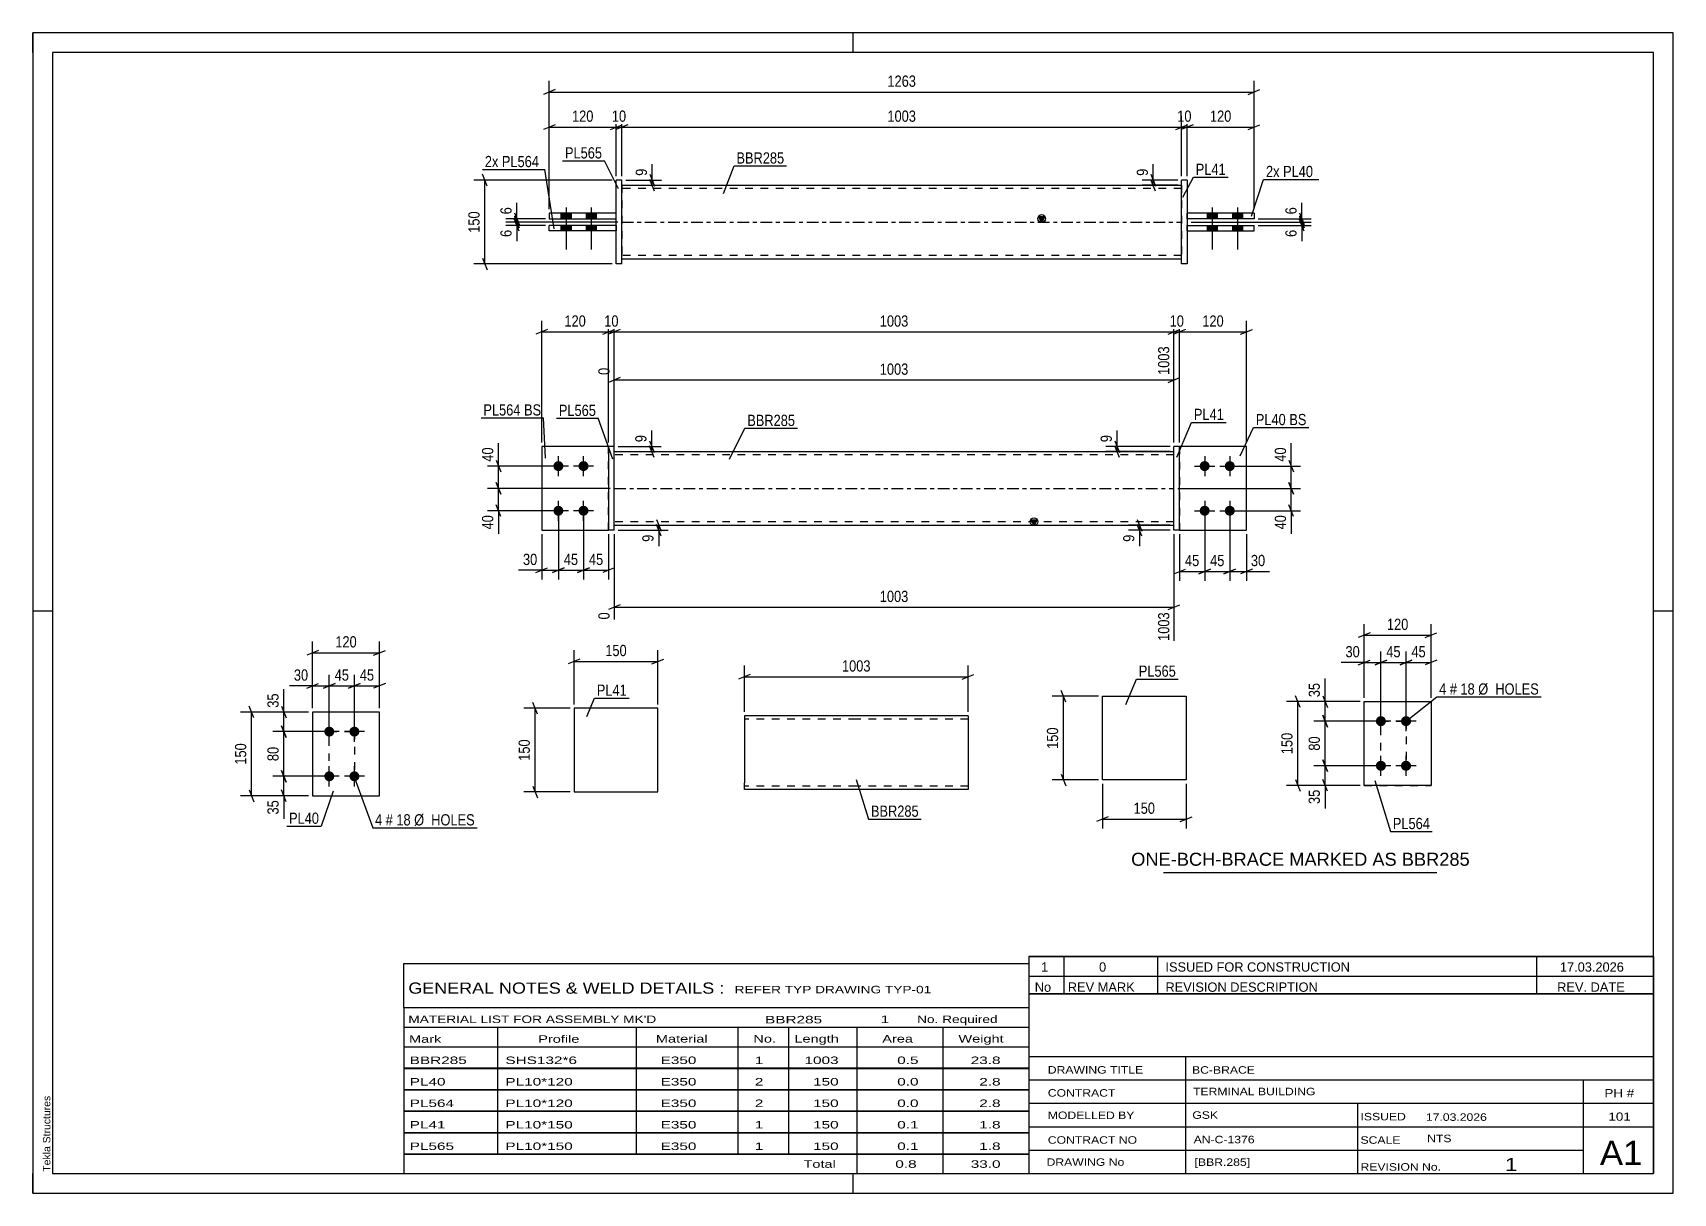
# Paper-space layout 'Layout1' of a CAD drawing. Header units: millimetres. Extents: x 0 to 420, y 0 to 297.
# The model-space entities are those that its viewports show. They can reach past a viewport. Long polylines and large blocks are cut down to what shows.
import ezdxf

# ---------------------------------------------------------------- set-up
doc = ezdxf.new("R2010")
doc.units = ezdxf.units.MM
doc.linetypes.add('DXK_LINE_DOT2', pattern=[3.9198, 1.9599, -1.9599])
doc.linetypes.add('DXK_LINE_DOT3', pattern=[5.9187, 2.979, -0.9799, 0.9799, -0.9799])
doc.layers.add('Viewport layer', color=7, linetype='Continuous', plot=False)
doc.styles.add('Arial', font='ARIAL.TTF', dxfattribs={"height": 0.2})
doc.styles.add('Arial Narrow', font='ARIALN.TTF', dxfattribs={"height": 0.2})

# ---------------------------------------------------------------- blocks, each defined once
blk = doc.blocks.new('Unknown-585698025-1128')
at = {"color": 5, "linetype": 'Continuous'}
for p, q in [((420, 297), (0, 297)), ((0, 297), (0, 0)), ((0, 292), (0, 297)), ((210, 292), (210, 297)), ((420, 0), (420, 297)), ((415, 292), (5, 292)), ((5, 292), (5, 5)), ((415, 5), (415, 292)), ((5, 149), (0, 149)), ((420, 149), (415, 149)), ((0, 0), (0, 5)), ((5, 5), (415, 5)), ((210, 0), (210, 5)), ((0, 0), (420, 0))]:
    blk.add_line(p, q, dxfattribs=at)
at = {"color": 174, "linetype": 'Continuous', "style": 'Arial'}
blk.add_text('Tekla Structures', height=1.9102, rotation=90, dxfattribs=at).set_placement((4.5, 5.5))
blk = doc.blocks.new('Part-585698025-1278 - 1262')
at = {"color": 2, "linetype": 'Continuous'}
for p, q in [((340.88, 125.82), (358.02, 125.82)), ((340.88, 104.39), (340.88, 125.82)), ((358.02, 125.82), (358.02, 125.82)), ((358.02, 125.82), (358.02, 104.39)), ((358.02, 104.39), (340.88, 104.39)), ((340.88, 104.39), (340.88, 104.39))]:
    blk.add_line(p, q, dxfattribs=at)
at = {"color": 7, "linetype": 'DXK_LINE_DOT2'}
for p, q in [((340.88, 125.82), (358.02, 125.82)), ((340.88, 104.39), (358.02, 104.39)), ((340.88, 104.39), (340.88, 104.39))]:
    blk.add_line(p, q, dxfattribs=at)
blk = doc.blocks.new('Bolt-585698025-1311 - 1262')
at = {"linetype": 'Continuous'}
for points in [[(345.17, 119.53), (344.9, 119.56), (344.64, 119.64), (344.41, 119.78), (344.21, 119.96), (344.05, 120.17), (343.94, 120.42), (343.89, 120.68), (343.89, 120.95), (343.94, 121.21), (344.05, 121.46), (344.21, 121.68), (344.41, 121.86), (344.64, 121.99), (344.9, 122.07), (345.17, 122.1), (345.43, 122.07), (345.69, 121.99), (345.92, 121.86), (346.12, 121.68), (346.28, 121.46), (346.39, 121.21), (346.45, 120.95), (346.45, 120.68), (346.39, 120.42), (346.28, 120.17), (346.12, 119.96), (345.92, 119.78), (345.69, 119.64), (345.43, 119.56)], [(351.6, 119.53), (351.33, 119.56), (351.07, 119.64), (350.84, 119.78), (350.64, 119.96), (350.48, 120.17), (350.37, 120.42), (350.32, 120.68), (350.32, 120.95), (350.37, 121.21), (350.48, 121.46), (350.64, 121.68), (350.84, 121.86), (351.07, 121.99), (351.33, 122.07), (351.6, 122.1), (351.86, 122.07), (352.12, 121.99), (352.35, 121.86), (352.55, 121.68), (352.71, 121.46), (352.82, 121.21), (352.87, 120.95), (352.87, 120.68), (352.82, 120.42), (352.71, 120.17), (352.55, 119.96), (352.35, 119.78), (352.12, 119.64), (351.86, 119.56)], [(345.17, 108.1), (344.9, 108.13), (344.64, 108.21), (344.41, 108.35), (344.21, 108.53), (344.05, 108.75), (343.94, 108.99), (343.89, 109.25), (343.89, 109.52), (343.94, 109.79), (344.05, 110.03), (344.21, 110.25), (344.41, 110.43), (344.64, 110.56), (344.9, 110.65), (345.17, 110.67), (345.43, 110.65), (345.69, 110.56), (345.92, 110.43), (346.12, 110.25), (346.28, 110.03), (346.39, 109.79), (346.45, 109.52), (346.45, 109.25), (346.39, 108.99), (346.28, 108.75), (346.12, 108.53), (345.92, 108.35), (345.69, 108.21), (345.43, 108.13)], [(351.6, 108.1), (351.33, 108.13), (351.07, 108.21), (350.84, 108.35), (350.64, 108.53), (350.48, 108.75), (350.37, 108.99), (350.32, 109.25), (350.32, 109.52), (350.37, 109.79), (350.48, 110.03), (350.64, 110.25), (350.84, 110.43), (351.07, 110.56), (351.33, 110.65), (351.6, 110.67), (351.86, 110.65), (352.12, 110.56), (352.35, 110.43), (352.55, 110.25), (352.71, 110.03), (352.82, 109.79), (352.87, 109.52), (352.87, 109.25), (352.82, 108.99), (352.71, 108.75), (352.55, 108.53), (352.35, 108.35), (352.12, 108.21), (351.86, 108.13)]]:
    blk.add_hatch(color=1, dxfattribs=at).paths.add_polyline_path(points)
at = {"color": 1, "linetype": 'Continuous'}
for p, q in [((345.17, 118.25), (345.17, 123.39)), ((351.6, 118.25), (351.6, 123.39)), ((347.74, 120.82), (342.6, 120.82)), ((354.17, 120.82), (349.02, 120.82)), ((347.74, 109.39), (342.6, 109.39)), ((345.17, 106.82), (345.17, 111.96)), ((354.17, 109.39), (349.02, 109.39)), ((351.6, 106.82), (351.6, 111.96))]:
    blk.add_line(p, q, dxfattribs=at)
blk = doc.blocks.new('Part-585698025-1584 - 1568')
at = {"color": 2, "linetype": 'Continuous'}
for p, q in [((88.77, 123.13), (71.62, 123.13)), ((71.62, 123.13), (71.62, 101.7)), ((88.77, 101.7), (88.77, 123.13)), ((71.62, 101.7), (88.77, 101.7))]:
    blk.add_line(p, q, dxfattribs=at)
blk = doc.blocks.new('Bolt-585698025-1589 - 1568')
at = {"linetype": 'Continuous'}
for points in [[(75.91, 116.85, -1), (75.91, 119.42, -1)], [(82.34, 116.85, -1), (82.34, 119.42, -1)], [(75.91, 105.42, -1), (75.91, 107.99, -1)], [(82.34, 105.42, -1), (82.34, 107.99, -1)]]:
    blk.add_hatch(color=1, dxfattribs=at).paths.add_polyline_path(points)
at = {"color": 1, "linetype": 'Continuous'}
for p, q in [((78.48, 118.13), (73.34, 118.13)), ((75.91, 115.56), (75.91, 120.7)), ((84.91, 118.13), (79.77, 118.13)), ((82.34, 115.56), (82.34, 120.7)), ((75.91, 104.13), (75.91, 109.27)), ((82.34, 104.13), (82.34, 109.27)), ((78.48, 106.7), (73.34, 106.7)), ((84.91, 106.7), (79.77, 106.7))]:
    blk.add_line(p, q, dxfattribs=at)
blk = doc.blocks.new('Part-585698025-1932 - 1926')
at = {"color": 7, "linetype": 'DXK_LINE_DOT2'}
for p, q in [((310.75, 191.1), (293.61, 191.1)), ((293.61, 191.1), (293.61, 169.67)), ((310.75, 169.67), (310.75, 191.1)), ((293.61, 169.67), (310.75, 169.67))]:
    blk.add_line(p, q, dxfattribs=at)
blk = doc.blocks.new('Part-585698025-1937 - 1926')
at = {"color": 2, "linetype": 'Continuous'}
for p, q in [((293.61, 191.1), (292.18, 191.1)), ((292.18, 169.67), (292.18, 191.1)), ((293.61, 169.67), (293.61, 191.1)), ((293.61, 169.67), (292.18, 169.67))]:
    blk.add_line(p, q, dxfattribs=at)
blk = doc.blocks.new('Part-585698025-1942 - 1926')
at = {"color": 2, "linetype": 'Continuous'}
for p, q in [((147.43, 191.1), (130.29, 191.1)), ((130.29, 191.1), (130.29, 169.67)), ((130.29, 169.67), (147.43, 169.67))]:
    blk.add_line(p, q, dxfattribs=at)
at = {"color": 7, "linetype": 'DXK_LINE_DOT2'}
blk.add_line((147.43, 169.67), (147.43, 191.1), dxfattribs=at)
blk = doc.blocks.new('Part-585698025-1947 - 1926')
at = {"linetype": 'Continuous'}
blk.add_hatch(color=2, dxfattribs=at).paths.add_polyline_path([(256.35, 170.96), (255.55, 172.36), (257.15, 172.36)])
at = {"color": 2, "linetype": 'Continuous'}
for p, q in [((148.86, 189.81), (292.18, 189.81)), ((256.35, 170.96), (255.55, 172.36)), ((255.55, 172.36), (257.15, 172.36)), ((257.15, 172.36), (256.35, 170.96)), ((148.86, 170.96), (292.18, 170.96))]:
    blk.add_line(p, q, dxfattribs=at)
at = {"color": 7, "linetype": 'DXK_LINE_DOT2'}
for p, q in [((148.86, 170.96), (148.86, 189.81)), ((292.18, 170.96), (292.18, 189.81)), ((292.18, 188.96), (148.86, 188.96)), ((292.18, 171.81), (148.86, 171.81))]:
    blk.add_line(p, q, dxfattribs=at)
at = {"color": 7, "linetype": 'DXK_LINE_DOT3'}
blk.add_line((148.86, 180.39), (292.18, 180.39), dxfattribs=at)
at = {"color": 2, "linetype": 'Continuous'}
blk.add_circle((256.35, 171.86), 1, dxfattribs=at)
blk = doc.blocks.new('Part-585698025-1952 - 1926')
at = {"color": 2, "linetype": 'Continuous'}
for p, q in [((310.75, 191.1), (293.61, 191.1)), ((310.75, 169.67), (310.75, 191.1)), ((293.61, 169.67), (310.75, 169.67))]:
    blk.add_line(p, q, dxfattribs=at)
at = {"color": 7, "linetype": 'DXK_LINE_DOT2'}
blk.add_line((293.61, 191.1), (293.61, 169.67), dxfattribs=at)
blk = doc.blocks.new('Bolt-585698025-1954 - 1926')
at = {"linetype": 'Continuous'}
for points in [[(134.57, 184.81, -1), (134.57, 187.39, -1)], [(141, 184.81, -1), (141, 187.39, -1)], [(134.57, 173.39, -1), (134.57, 175.96, -1)], [(141, 173.39, -1), (141, 175.96, -1)]]:
    blk.add_hatch(color=1, dxfattribs=at).paths.add_polyline_path(points)
at = {"color": 1, "linetype": 'Continuous'}
for p, q in [((137.14, 186.1), (132, 186.1)), ((134.57, 183.53), (134.57, 188.67)), ((143.57, 186.1), (138.43, 186.1)), ((141, 183.53), (141, 188.67)), ((134.57, 172.1), (134.57, 177.24)), ((141, 172.1), (141, 177.24)), ((137.14, 174.67), (132, 174.67)), ((143.57, 174.67), (138.43, 174.67))]:
    blk.add_line(p, q, dxfattribs=at)
blk = doc.blocks.new('Bolt-585698025-1955 - 1926')
at = {"linetype": 'Continuous'}
for points in [[(300.04, 187.39, -1), (300.04, 184.81, -1)], [(306.47, 187.39, -1), (306.47, 184.81, -1)], [(300.04, 175.96, -1), (300.04, 173.39, -1)], [(306.47, 175.96, -1), (306.47, 173.39, -1)]]:
    blk.add_hatch(color=1, dxfattribs=at).paths.add_polyline_path(points)
at = {"color": 1, "linetype": 'Continuous'}
for p, q in [((297.47, 186.1), (302.61, 186.1)), ((300.04, 188.67), (300.04, 183.53)), ((303.9, 186.1), (309.04, 186.1)), ((306.47, 188.67), (306.47, 183.53)), ((300.04, 177.24), (300.04, 172.1)), ((306.47, 177.24), (306.47, 172.1)), ((297.47, 174.67), (302.61, 174.67)), ((303.9, 174.67), (309.04, 174.67))]:
    blk.add_line(p, q, dxfattribs=at)
blk = doc.blocks.new('Part-585698025-1960 - 1926')
at = {"color": 2, "linetype": 'Continuous'}
for p, q in [((148.86, 191.1), (147.43, 191.1)), ((147.43, 191.1), (147.43, 169.67)), ((148.86, 169.67), (148.86, 191.1)), ((148.86, 169.67), (147.43, 169.67))]:
    blk.add_line(p, q, dxfattribs=at)
blk = doc.blocks.new('Part-585698025-1965 - 1926')
at = {"color": 7, "linetype": 'DXK_LINE_DOT2'}
for p, q in [((147.43, 191.1), (130.29, 191.1)), ((130.29, 191.1), (130.29, 169.67)), ((147.43, 169.67), (147.43, 191.1)), ((130.29, 169.67), (147.43, 169.67))]:
    blk.add_line(p, q, dxfattribs=at)
blk = doc.blocks.new('Part-585698025-2284 - 2276')
at = {"color": 2, "linetype": 'Continuous'}
for p, q in [((150.81, 259.28), (149.38, 259.28)), ((149.38, 237.85), (149.38, 259.28)), ((150.81, 237.85), (150.81, 259.28)), ((150.81, 237.85), (149.38, 237.85))]:
    blk.add_line(p, q, dxfattribs=at)
blk = doc.blocks.new('Part-585698025-2294 - 2276')
at = {"color": 2, "linetype": 'Continuous'}
for p, q in [((312.7, 250.85), (295.56, 250.85)), ((295.56, 249.42), (295.56, 250.85)), ((312.7, 249.42), (295.56, 249.42)), ((312.7, 250.85), (312.7, 249.42))]:
    blk.add_line(p, q, dxfattribs=at)
blk = doc.blocks.new('Bolt-585698025-2278 - 2276')
at = {"linetype": 'Continuous'}
for points in [[(303.27, 250.85), (300.7, 250.85), (300.7, 249.42), (303.27, 249.42)], [(303.27, 250.85), (300.7, 250.85), (300.7, 249.42), (303.27, 249.42)], [(309.7, 250.85), (307.13, 250.85), (307.13, 249.42), (309.7, 249.42)], [(309.7, 250.85), (307.13, 250.85), (307.13, 249.42), (309.7, 249.42)], [(303.27, 247.71), (300.7, 247.71), (300.7, 246.28), (303.27, 246.28)], [(303.27, 247.71), (300.7, 247.71), (300.7, 246.28), (303.27, 246.28)], [(309.7, 247.71), (307.13, 247.71), (307.13, 246.28), (309.7, 246.28)], [(309.7, 247.71), (307.13, 247.71), (307.13, 246.28), (309.7, 246.28)]]:
    blk.add_hatch(color=1, dxfattribs=at).paths.add_polyline_path(points)
at = {"color": 1, "linetype": 'Continuous'}
for p, q in [((301.99, 252.28), (301.99, 241.56)), ((301.99, 252.28), (301.99, 241.56)), ((308.42, 252.28), (308.42, 241.56)), ((308.42, 252.28), (308.42, 241.56)), ((300.7, 250.85), (300.7, 249.42)), ((300.7, 250.85), (300.7, 249.42)), ((303.27, 250.85), (303.27, 249.42)), ((303.27, 250.85), (303.27, 249.42)), ((307.13, 250.85), (307.13, 249.42)), ((307.13, 250.85), (307.13, 249.42)), ((309.7, 250.85), (309.7, 249.42)), ((309.7, 250.85), (309.7, 249.42)), ((300.7, 247.71), (300.7, 246.28)), ((300.7, 247.71), (300.7, 246.28)), ((303.27, 247.71), (303.27, 246.28)), ((303.27, 247.71), (303.27, 246.28)), ((307.13, 247.71), (307.13, 246.28)), ((307.13, 247.71), (307.13, 246.28)), ((309.7, 247.71), (309.7, 246.28)), ((309.7, 247.71), (309.7, 246.28))]:
    blk.add_line(p, q, dxfattribs=at)
blk = doc.blocks.new('Bolt-585698025-2279 - 2276')
at = {"linetype": 'Continuous'}
for points in [[(135.23, 249.42), (137.81, 249.42), (137.81, 250.85), (135.23, 250.85)], [(135.23, 249.42), (137.81, 249.42), (137.81, 250.85), (135.23, 250.85)], [(141.66, 249.42), (144.23, 249.42), (144.23, 250.85), (141.66, 250.85)], [(141.66, 249.42), (144.23, 249.42), (144.23, 250.85), (141.66, 250.85)], [(135.23, 246.28), (137.81, 246.28), (137.81, 247.71), (135.23, 247.71)], [(135.23, 246.28), (137.81, 246.28), (137.81, 247.71), (135.23, 247.71)], [(141.66, 246.28), (144.23, 246.28), (144.23, 247.71), (141.66, 247.71)], [(141.66, 246.28), (144.23, 246.28), (144.23, 247.71), (141.66, 247.71)]]:
    blk.add_hatch(color=1, dxfattribs=at).paths.add_polyline_path(points)
at = {"color": 1, "linetype": 'Continuous'}
for p, q in [((136.52, 252.28), (136.52, 241.56)), ((136.52, 252.28), (136.52, 241.56)), ((142.95, 252.28), (142.95, 241.56)), ((142.95, 252.28), (142.95, 241.56)), ((135.23, 250.85), (135.23, 249.42)), ((135.23, 250.85), (135.23, 249.42)), ((137.81, 250.85), (137.81, 249.42)), ((137.81, 250.85), (137.81, 249.42)), ((141.66, 250.85), (141.66, 249.42)), ((141.66, 250.85), (141.66, 249.42)), ((144.23, 250.85), (144.23, 249.42)), ((144.23, 250.85), (144.23, 249.42)), ((135.23, 247.71), (135.23, 246.28)), ((135.23, 247.71), (135.23, 246.28)), ((137.81, 247.71), (137.81, 246.28)), ((137.81, 247.71), (137.81, 246.28)), ((141.66, 247.71), (141.66, 246.28)), ((141.66, 247.71), (141.66, 246.28)), ((144.23, 247.71), (144.23, 246.28)), ((144.23, 247.71), (144.23, 246.28))]:
    blk.add_line(p, q, dxfattribs=at)
blk = doc.blocks.new('Part-585698025-2289 - 2276')
at = {"color": 2, "linetype": 'Continuous'}
for p, q in [((149.38, 250.85), (132.23, 250.85)), ((132.23, 250.85), (132.23, 249.42)), ((132.23, 249.42), (149.38, 249.42)), ((149.38, 249.42), (149.38, 250.85))]:
    blk.add_line(p, q, dxfattribs=at)
blk = doc.blocks.new('Part-585698025-2299 - 2276')
at = {"color": 2, "linetype": 'Continuous'}
for p, q in [((295.56, 246.28), (295.56, 247.71)), ((295.56, 247.71), (312.7, 247.71)), ((295.56, 246.28), (312.7, 246.28)), ((312.7, 246.28), (312.7, 247.71))]:
    blk.add_line(p, q, dxfattribs=at)
blk = doc.blocks.new('Part-585698025-2304 - 2276')
at = {"linetype": 'Continuous'}
blk.add_hatch(color=2, dxfattribs=at).paths.add_polyline_path([(258.3, 248.56), (257.5, 249.96), (259.1, 249.96)])
at = {"color": 2, "linetype": 'Continuous'}
for p, q in [((150.81, 257.99), (294.13, 257.99)), ((258.3, 248.56), (257.5, 249.96)), ((257.5, 249.96), (259.1, 249.96)), ((259.1, 249.96), (258.3, 248.56)), ((150.81, 239.13), (294.13, 239.13))]:
    blk.add_line(p, q, dxfattribs=at)
at = {"color": 7, "linetype": 'DXK_LINE_DOT2'}
for p, q in [((150.81, 257.99), (150.81, 239.13)), ((294.13, 257.13), (150.81, 257.13)), ((294.13, 257.99), (294.13, 239.13)), ((294.13, 239.99), (150.81, 239.99))]:
    blk.add_line(p, q, dxfattribs=at)
at = {"color": 7, "linetype": 'DXK_LINE_DOT3'}
blk.add_line((150.81, 248.56), (294.13, 248.56), dxfattribs=at)
at = {"color": 2, "linetype": 'Continuous'}
blk.add_circle((258.3, 249.46), 1, dxfattribs=at)
blk = doc.blocks.new('Part-585698025-2314 - 2276')
at = {"color": 2, "linetype": 'Continuous'}
for p, q in [((295.56, 259.28), (294.13, 259.28)), ((294.13, 237.85), (294.13, 259.28)), ((295.56, 259.28), (295.56, 237.85)), ((295.56, 237.85), (294.13, 237.85))]:
    blk.add_line(p, q, dxfattribs=at)
blk = doc.blocks.new('Part-585698025-2319 - 2276')
at = {"color": 2, "linetype": 'Continuous'}
for p, q in [((149.38, 247.71), (132.23, 247.71)), ((132.23, 246.28), (132.23, 247.71)), ((149.38, 246.28), (132.23, 246.28)), ((149.38, 247.71), (149.38, 246.28))]:
    blk.add_line(p, q, dxfattribs=at)
blk = doc.blocks.new('Part-585698025-1238 - 1220')
at = {"color": 2, "linetype": 'Continuous'}
for p, q in [((273.87, 127.19), (295.3, 127.19)), ((273.87, 105.76), (273.87, 127.19)), ((295.3, 127.19), (295.3, 105.76)), ((295.3, 105.76), (273.87, 105.76))]:
    blk.add_line(p, q, dxfattribs=at)
blk = doc.blocks.new('Part-585698025-1544 - 1528')
at = {"color": 2, "linetype": 'Continuous'}
for p, q in [((160.03, 124.12), (138.6, 124.12)), ((138.6, 124.12), (138.6, 102.7)), ((160.03, 102.7), (160.03, 124.12)), ((138.6, 102.7), (160.03, 102.7))]:
    blk.add_line(p, q, dxfattribs=at)
blk = doc.blocks.new('Part-585698025-1431 - 1415')
at = {"color": 2, "linetype": 'Continuous'}
for p, q in [((210.78, 122.17), (182.21, 122.17)), ((182.21, 122.17), (182.21, 105.02)), ((239.45, 122.17), (210.88, 122.17)), ((239.45, 122.17), (239.45, 103.31)), ((182.21, 103.81), (182.21, 105.02)), ((182.21, 103.44), (182.21, 103.81)), ((182.21, 103.31), (182.21, 103.44)), ((210.78, 103.31), (182.21, 103.31)), ((239.45, 103.31), (210.88, 103.31))]:
    blk.add_line(p, q, dxfattribs=at)
at = {"color": 7, "linetype": 'DXK_LINE_DOT2'}
for p, q in [((210.78, 121.31), (182.21, 121.31)), ((239.45, 121.31), (210.88, 121.31)), ((182.21, 104.37), (182.21, 105.02)), ((182.21, 103.81), (182.21, 104.7)), ((182.21, 104.17), (182.21, 104.23)), ((182.21, 104.17), (182.21, 104.23)), ((210.78, 104.17), (182.21, 104.17)), ((182.21, 103.31), (182.21, 103.31)), ((239.45, 104.17), (210.88, 104.17)), ((239.45, 104.17), (239.45, 104.23))]:
    blk.add_line(p, q, dxfattribs=at)
blk = doc.blocks.new('Rectangle-585698025-1398 - 1262')
at = {"color": 1, "linetype": 'DXK_LINE_DOT2'}
blk.add_lwpolyline([(345.17, 120.82), (351.6, 120.82), (351.6, 109.39), (345.17, 109.39), (345.17, 120.82)], close=True, dxfattribs=at)
blk = doc.blocks.new('Rectangle-585698025-1704 - 1568')
at = {"color": 1, "linetype": 'DXK_LINE_DOT2'}
blk.add_lwpolyline([(75.91, 118.13), (82.34, 118.13), (82.34, 106.7), (75.91, 106.7), (75.91, 118.13)], close=True, dxfattribs=at)
blk = doc.blocks.new('StraightDimension-585698025-1377 - 1262')
at = {"color": 7, "linetype": 'Continuous'}
for p, q in [((340.88, 126.82), (340.88, 138.67)), ((345.17, 121.82), (345.17, 138.67)), ((339.38, 135.22), (342.38, 136.42)), ((340.88, 135.82), (345.17, 135.82)), ((346.67, 136.42), (343.67, 135.22))]:
    blk.add_line(p, q, dxfattribs=at)
at = {"color": 0}
blk.add_wipeout([(340.36, 136.57), (340.36, 140.77), (335.5, 140.77), (335.5, 136.57)], dxfattribs=at)
at = {"color": 7, "linetype": 'Continuous'}
blk.add_line((340.88, 135.82), (334.98, 135.82), dxfattribs=at)
blk.add_line((340.88, 135.82), (334.98, 135.82), dxfattribs=at)
at = {"color": 3, "style": 'Arial Narrow'}
blk.add_text('30', height=2.863, dxfattribs=at).set_placement((336.1, 137.17))
blk = doc.blocks.new('StraightDimension-585698025-1313 - 1262')
at = {"color": 7, "linetype": 'Continuous'}
for p, q in [((344.17, 109.39), (328.03, 109.39)), ((330.28, 110.89), (331.48, 107.89)), ((330.88, 104.39), (330.88, 109.39)), ((331.48, 102.89), (330.28, 105.89)), ((339.88, 104.39), (328.03, 104.39))]:
    blk.add_line(p, q, dxfattribs=at)
at = {"color": 0}
blk.add_wipeout([(330.13, 103.86), (325.93, 103.86), (325.93, 99.01), (330.13, 99.01)], dxfattribs=at)
at = {"color": 7, "linetype": 'Continuous'}
blk.add_line((330.88, 104.39), (330.88, 98.48), dxfattribs=at)
blk.add_line((330.88, 104.39), (330.88, 98.48), dxfattribs=at)
at = {"color": 3, "style": 'Arial Narrow'}
blk.add_text('35', height=2.863, rotation=90.0002, dxfattribs=at).set_placement((329.53, 99.61))
blk = doc.blocks.new('StraightDimension-585698025-1345 - 1262')
at = {"color": 7, "linetype": 'Continuous'}
for p, q in [((324.48, 124.32), (323.28, 127.32)), ((339.88, 125.82), (321.03, 125.82)), ((323.88, 104.39), (323.88, 125.82)), ((323.28, 105.89), (324.48, 102.89)), ((339.88, 104.39), (321.03, 104.39))]:
    blk.add_line(p, q, dxfattribs=at)
at = {"color": 0}
blk.add_wipeout([(323.13, 118.44), (318.93, 118.44), (318.93, 111.76), (323.13, 111.76)], dxfattribs=at)
at = {"color": 3, "style": 'Arial Narrow'}
blk.add_text('150', height=2.863, rotation=90.0002, dxfattribs=at).set_placement((322.53, 112.36))
blk = doc.blocks.new('StraightDimension-585698025-1334 - 1262')
at = {"color": 7, "linetype": 'Continuous'}
for p, q in [((330.28, 127.32), (331.48, 124.32)), ((339.88, 125.82), (328.03, 125.82)), ((331.48, 119.32), (330.28, 122.32)), ((330.88, 120.82), (330.88, 125.82)), ((344.17, 120.82), (328.03, 120.82))]:
    blk.add_line(p, q, dxfattribs=at)
at = {"color": 0}
blk.add_wipeout([(330.13, 131.2), (325.93, 131.2), (325.93, 126.34), (330.13, 126.34)], dxfattribs=at)
at = {"color": 7, "linetype": 'Continuous'}
blk.add_line((330.88, 125.82), (330.88, 131.72), dxfattribs=at)
blk.add_line((330.88, 125.82), (330.88, 131.72), dxfattribs=at)
at = {"color": 3, "style": 'Arial Narrow'}
blk.add_text('35', height=2.863, rotation=90.0002, dxfattribs=at).set_placement((329.53, 126.94))
blk = doc.blocks.new('StraightDimension-585698025-1388 - 1262')
at = {"color": 7, "linetype": 'Continuous'}
for p, q in [((342.38, 143.42), (339.38, 142.22)), ((340.88, 126.82), (340.88, 145.67)), ((340.88, 142.82), (358.02, 142.82)), ((356.52, 142.22), (359.52, 143.42)), ((358.02, 126.82), (358.02, 145.67))]:
    blk.add_line(p, q, dxfattribs=at)
at = {"color": 0}
blk.add_wipeout([(352.8, 143.57), (352.8, 147.77), (346.11, 147.77), (346.11, 143.57)], dxfattribs=at)
at = {"color": 3, "style": 'Arial Narrow'}
blk.add_text('120', height=2.863, dxfattribs=at).set_placement((346.71, 144.17))
blk = doc.blocks.new('StraightDimension-585698025-1324 - 1262')
at = {"color": 7, "linetype": 'Continuous'}
for p, q in [((330.28, 122.32), (331.48, 119.32)), ((344.17, 120.82), (328.03, 120.82)), ((330.88, 109.39), (330.88, 120.82)), ((344.17, 109.39), (328.03, 109.39)), ((331.48, 107.89), (330.28, 110.89))]:
    blk.add_line(p, q, dxfattribs=at)
at = {"color": 0}
blk.add_wipeout([(330.13, 117.53), (325.93, 117.53), (325.93, 112.67), (330.13, 112.67)], dxfattribs=at)
at = {"color": 3, "style": 'Arial Narrow'}
blk.add_text('80', height=2.863, rotation=90.0002, dxfattribs=at).set_placement((329.53, 113.27))
blk = doc.blocks.new('StraightDimension-585698025-1356 - 1262')
at = {"color": 7, "linetype": 'Continuous'}
for p, q in [((351.6, 121.82), (351.6, 138.67)), ((358.02, 126.82), (358.02, 138.67)), ((350.1, 135.22), (353.1, 136.42)), ((351.6, 135.82), (358.02, 135.82)), ((359.52, 136.42), (356.52, 135.22))]:
    blk.add_line(p, q, dxfattribs=at)
at = {"color": 0}
blk.add_wipeout([(357.24, 136.57), (357.24, 140.77), (352.38, 140.77), (352.38, 136.57)], dxfattribs=at)
at = {"color": 3, "style": 'Arial Narrow'}
blk.add_text('45', height=2.863, dxfattribs=at).set_placement((352.98, 137.17))
blk = doc.blocks.new('StraightDimension-585698025-1367 - 1262')
at = {"color": 7, "linetype": 'Continuous'}
for p, q in [((345.17, 121.82), (345.17, 138.67)), ((351.6, 121.82), (351.6, 138.67)), ((343.67, 135.22), (346.67, 136.42)), ((345.17, 135.82), (351.6, 135.82)), ((353.1, 136.42), (350.1, 135.22))]:
    blk.add_line(p, q, dxfattribs=at)
at = {"color": 0}
blk.add_wipeout([(350.81, 136.57), (350.81, 140.77), (345.95, 140.77), (345.95, 136.57)], dxfattribs=at)
at = {"color": 3, "style": 'Arial Narrow'}
blk.add_text('45', height=2.863, dxfattribs=at).set_placement((346.55, 137.17))
blk = doc.blocks.new('StraightDimension-585698025-1591 - 1568')
at = {"color": 7, "linetype": 'Continuous'}
for p, q in [((73.12, 138.94), (70.12, 137.74)), ((71.62, 124.13), (71.62, 141.19)), ((87.27, 137.74), (90.27, 138.94)), ((88.77, 124.13), (88.77, 141.19)), ((71.62, 138.34), (88.77, 138.34))]:
    blk.add_line(p, q, dxfattribs=at)
at = {"color": 0}
blk.add_wipeout([(83.54, 139.09), (83.54, 143.29), (76.85, 143.29), (76.85, 139.09)], dxfattribs=at)
at = {"color": 3, "style": 'Arial Narrow'}
blk.add_text('120', height=2.863, dxfattribs=at).set_placement((77.45, 139.69))
blk = doc.blocks.new('StraightDimension-585698025-1691 - 1568')
at = {"color": 7, "linetype": 'Continuous'}
for p, q in [((74.91, 106.7), (61.43, 106.7)), ((63.68, 108.2), (64.88, 105.2)), ((64.28, 101.7), (64.28, 106.7)), ((70.62, 101.7), (61.43, 101.7)), ((64.88, 100.2), (63.68, 103.2))]:
    blk.add_line(p, q, dxfattribs=at)
at = {"color": 0}
blk.add_wipeout([(63.53, 101.18), (59.33, 101.18), (59.33, 96.32), (63.53, 96.32)], dxfattribs=at)
at = {"color": 7, "linetype": 'Continuous'}
blk.add_line((64.28, 101.7), (64.28, 95.8), dxfattribs=at)
blk.add_line((64.28, 101.7), (64.28, 95.8), dxfattribs=at)
at = {"color": 3, "style": 'Arial Narrow'}
blk.add_text('35', height=2.863, rotation=90.0002, dxfattribs=at).set_placement((62.93, 96.92))
blk = doc.blocks.new('StraightDimension-585698025-1627 - 1568')
at = {"color": 7, "linetype": 'Continuous'}
for p, q in [((74.41, 129.24), (77.41, 130.44)), ((75.91, 119.13), (75.91, 132.69)), ((83.84, 130.44), (80.84, 129.24)), ((82.34, 119.13), (82.34, 132.69)), ((75.91, 129.84), (82.34, 129.84))]:
    blk.add_line(p, q, dxfattribs=at)
at = {"color": 0}
blk.add_wipeout([(81.55, 130.59), (81.55, 134.79), (76.69, 134.79), (76.69, 130.59)], dxfattribs=at)
at = {"color": 3, "style": 'Arial Narrow'}
blk.add_text('45', height=2.863, dxfattribs=at).set_placement((77.29, 131.19))
blk = doc.blocks.new('StraightDimension-585698025-1611 - 1568')
at = {"color": 7, "linetype": 'Continuous'}
for p, q in [((80.84, 129.24), (83.84, 130.44)), ((82.34, 119.13), (82.34, 132.69)), ((90.27, 130.44), (87.27, 129.24)), ((88.77, 124.13), (88.77, 132.69)), ((82.34, 129.84), (88.77, 129.84))]:
    blk.add_line(p, q, dxfattribs=at)
at = {"color": 0}
blk.add_wipeout([(87.98, 130.59), (87.98, 134.79), (83.12, 134.79), (83.12, 130.59)], dxfattribs=at)
at = {"color": 3, "style": 'Arial Narrow'}
blk.add_text('45', height=2.863, dxfattribs=at).set_placement((83.72, 131.19))
blk = doc.blocks.new('StraightDimension-585698025-1637 - 1568')
at = {"color": 7, "linetype": 'Continuous'}
for p, q in [((70.12, 129.24), (73.12, 130.44)), ((71.62, 124.13), (71.62, 132.69)), ((77.41, 130.44), (74.41, 129.24)), ((75.91, 119.13), (75.91, 132.69)), ((71.62, 129.84), (75.91, 129.84))]:
    blk.add_line(p, q, dxfattribs=at)
at = {"color": 0}
blk.add_wipeout([(71.1, 130.59), (71.1, 134.79), (66.24, 134.79), (66.24, 130.59)], dxfattribs=at)
at = {"color": 7, "linetype": 'Continuous'}
blk.add_line((71.62, 129.84), (65.72, 129.84), dxfattribs=at)
blk.add_line((71.62, 129.84), (65.72, 129.84), dxfattribs=at)
at = {"color": 3, "style": 'Arial Narrow'}
blk.add_text('30', height=2.863, dxfattribs=at).set_placement((66.84, 131.19))
blk = doc.blocks.new('StraightDimension-585698025-1651 - 1568')
at = {"color": 7, "linetype": 'Continuous'}
for p, q in [((70.62, 123.13), (53.14, 123.13)), ((56.59, 121.63), (55.39, 124.63)), ((55.99, 101.7), (55.99, 123.13)), ((70.62, 101.7), (53.14, 101.7)), ((55.39, 103.2), (56.59, 100.2))]:
    blk.add_line(p, q, dxfattribs=at)
at = {"color": 0}
blk.add_wipeout([(55.24, 115.76), (51.04, 115.76), (51.04, 109.08), (55.24, 109.08)], dxfattribs=at)
at = {"color": 3, "style": 'Arial Narrow'}
blk.add_text('150', height=2.863, rotation=90.0002, dxfattribs=at).set_placement((54.64, 109.68))
blk = doc.blocks.new('StraightDimension-585698025-1668 - 1568')
at = {"color": 7, "linetype": 'Continuous'}
for p, q in [((70.62, 123.13), (61.43, 123.13)), ((63.68, 124.63), (64.88, 121.63)), ((64.28, 118.13), (64.28, 123.13)), ((74.91, 118.13), (61.43, 118.13)), ((64.88, 116.63), (63.68, 119.63))]:
    blk.add_line(p, q, dxfattribs=at)
at = {"color": 0}
blk.add_wipeout([(63.53, 128.51), (59.33, 128.51), (59.33, 123.66), (63.53, 123.66)], dxfattribs=at)
at = {"color": 7, "linetype": 'Continuous'}
blk.add_line((64.28, 123.13), (64.28, 129.04), dxfattribs=at)
blk.add_line((64.28, 123.13), (64.28, 129.04), dxfattribs=at)
at = {"color": 3, "style": 'Arial Narrow'}
blk.add_text('35', height=2.863, rotation=90.0002, dxfattribs=at).set_placement((62.93, 124.26))
blk = doc.blocks.new('StraightDimension-585698025-1681 - 1568')
at = {"color": 7, "linetype": 'Continuous'}
for p, q in [((74.91, 118.13), (61.43, 118.13)), ((63.68, 119.63), (64.88, 116.63)), ((64.28, 106.7), (64.28, 118.13)), ((74.91, 106.7), (61.43, 106.7)), ((64.88, 105.2), (63.68, 108.2))]:
    blk.add_line(p, q, dxfattribs=at)
at = {"color": 0}
blk.add_wipeout([(63.53, 114.85), (59.33, 114.85), (59.33, 109.99), (63.53, 109.99)], dxfattribs=at)
at = {"color": 3, "style": 'Arial Narrow'}
blk.add_text('80', height=2.863, rotation=90.0002, dxfattribs=at).set_placement((62.93, 110.59))
blk = doc.blocks.new('StraightDimension-585698025-2153 - 1926')
at = {"color": 7, "linetype": 'Continuous'}
for p, q in [((118.63, 181.89), (119.83, 178.89)), ((147.86, 180.39), (116.38, 180.39)), ((119.23, 174.67), (119.23, 180.39)), ((133.57, 174.67), (116.38, 174.67)), ((119.83, 173.17), (118.63, 176.17))]:
    blk.add_line(p, q, dxfattribs=at)
at = {"color": 0}
blk.add_wipeout([(118.48, 174.15), (114.28, 174.15), (114.28, 169.29), (118.48, 169.29)], dxfattribs=at)
at = {"color": 7, "linetype": 'Continuous'}
blk.add_line((119.23, 174.67), (119.23, 168.77), dxfattribs=at)
blk.add_line((119.23, 174.67), (119.23, 168.77), dxfattribs=at)
at = {"color": 3, "style": 'Arial Narrow'}
blk.add_text('40', height=2.863, rotation=90.0002, dxfattribs=at).set_placement((117.88, 169.89))
blk = doc.blocks.new('StraightDimension-585698025-2006 - 1926')
at = {"color": 7, "linetype": 'Continuous'}
for p, q in [((148.86, 192.1), (148.86, 223.3)), ((292.18, 192.1), (292.18, 223.3)), ((150.36, 221.05), (147.36, 219.85)), ((148.86, 220.45), (292.18, 220.45)), ((290.68, 219.85), (293.68, 221.05))]:
    blk.add_line(p, q, dxfattribs=at)
at = {"color": 0}
blk.add_wipeout([(224.78, 221.2), (224.78, 225.4), (216.26, 225.4), (216.26, 221.2)], dxfattribs=at)
at = {"color": 3, "style": 'Arial Narrow'}
blk.add_text('1003', height=2.863, dxfattribs=at).set_placement((216.86, 221.8))
blk = doc.blocks.new('StraightDimension-585698025-2221 - 1926')
at = {"color": 7, "linetype": 'Continuous'}
for p, q in [((292.18, 192.1), (292.18, 216.75)), ((148.86, 190.81), (148.86, 211.27)), ((150.36, 208.74), (147.36, 207.54)), ((148.86, 208.14), (292.18, 208.14)), ((290.68, 207.54), (293.68, 208.74))]:
    blk.add_line(p, q, dxfattribs=at)
at = {"color": 0, "linetype": 'Continuous'}
for points in [[(291.58, 217.35), (287.38, 217.35), (287.38, 208.84), (291.58, 208.84)], [(148.26, 211.87), (144.06, 211.87), (144.06, 208.84), (148.26, 208.84)]]:
    blk.add_wipeout(points, dxfattribs=at)
at = {"color": 0}
blk.add_wipeout([(224.78, 208.89), (224.78, 213.09), (216.26, 213.09), (216.26, 208.89)], dxfattribs=at)
at = {"color": 3, "linetype": 'Continuous', "style": 'Arial Narrow'}
for s, height, p in [('1003', 2.863, (290.98, 209.44)), ('0', 2.86, (147.66, 209.44))]:
    blk.add_text(s, height=height, rotation=90.0002, dxfattribs=at).set_placement(p)
at = {"color": 3, "style": 'Arial Narrow'}
blk.add_text('1003', height=2.863, dxfattribs=at).set_placement((216.86, 209.49))
blk = doc.blocks.new('StraightDimension-585698025-2117 - 1926')
at = {"color": 7, "linetype": 'Continuous'}
for p, q in [((306.47, 173.67), (306.47, 156.75)), ((310.75, 168.67), (310.75, 156.75)), ((304.97, 158.55), (307.97, 159.75)), ((312.25, 159.75), (309.25, 158.55)), ((306.47, 159.15), (310.75, 159.15))]:
    blk.add_line(p, q, dxfattribs=at)
at = {"color": 0}
blk.add_wipeout([(316.13, 159.9), (316.13, 164.1), (311.28, 164.1), (311.28, 159.9)], dxfattribs=at)
at = {"color": 7, "linetype": 'Continuous'}
blk.add_line((310.75, 159.15), (316.66, 159.15), dxfattribs=at)
blk.add_line((310.75, 159.15), (316.66, 159.15), dxfattribs=at)
at = {"color": 3, "style": 'Arial Narrow'}
blk.add_text('30', height=2.863, dxfattribs=at).set_placement((311.88, 160.5))
blk = doc.blocks.new('StraightDimension-585698025-2032 - 1926')
at = {"color": 7, "linetype": 'Continuous'}
for p, q in [((130.29, 192.1), (130.29, 223.3)), ((147.43, 192.1), (147.43, 223.3)), ((131.79, 221.05), (128.79, 219.85)), ((130.29, 220.45), (147.43, 220.45)), ((145.93, 219.85), (148.93, 221.05))]:
    blk.add_line(p, q, dxfattribs=at)
at = {"color": 0}
blk.add_wipeout([(142.2, 221.2), (142.2, 225.4), (135.51, 225.4), (135.51, 221.2)], dxfattribs=at)
at = {"color": 3, "style": 'Arial Narrow'}
blk.add_text('120', height=2.863, dxfattribs=at).set_placement((136.11, 221.8))
blk = doc.blocks.new('StraightDimension-585698025-2203 - 1926')
at = {"color": 7, "linetype": 'Continuous'}
for p, q in [((134.57, 173.67), (134.57, 157.04)), ((141, 173.67), (141, 157.04)), ((133.07, 158.84), (136.07, 160.04)), ((142.5, 160.04), (139.5, 158.84)), ((134.57, 159.44), (141, 159.44))]:
    blk.add_line(p, q, dxfattribs=at)
at = {"color": 0}
blk.add_wipeout([(140.21, 160.19), (140.21, 164.39), (135.36, 164.39), (135.36, 160.19)], dxfattribs=at)
at = {"color": 3, "style": 'Arial Narrow'}
blk.add_text('45', height=2.863, dxfattribs=at).set_placement((135.96, 160.79))
blk = doc.blocks.new('StraightDimension-585698025-1967 - 1926')
at = {"color": 7, "linetype": 'Continuous'}
for p, q in [((293.61, 192.1), (293.61, 223.3)), ((310.75, 192.1), (310.75, 223.3)), ((295.11, 221.05), (292.11, 219.85)), ((293.61, 220.45), (310.75, 220.45)), ((309.25, 219.85), (312.25, 221.05))]:
    blk.add_line(p, q, dxfattribs=at)
at = {"color": 0}
blk.add_wipeout([(305.52, 221.2), (305.52, 225.4), (298.84, 225.4), (298.84, 221.2)], dxfattribs=at)
at = {"color": 3, "style": 'Arial Narrow'}
blk.add_text('120', height=2.863, dxfattribs=at).set_placement((299.44, 221.8))
blk = doc.blocks.new('StraightDimension-585698025-1989 - 1926')
at = {"color": 7, "linetype": 'Continuous'}
for p, q in [((292.18, 192.1), (292.18, 223.3)), ((293.61, 192.1), (293.61, 223.3)), ((290.68, 219.85), (293.68, 221.05)), ((295.11, 221.05), (292.11, 219.85)), ((292.18, 220.45), (293.61, 220.45))]:
    blk.add_line(p, q, dxfattribs=at)
at = {"color": 0}
blk.add_wipeout([(295.32, 221.2), (295.32, 225.4), (290.47, 225.4), (290.47, 221.2)], dxfattribs=at)
at = {"color": 3, "style": 'Arial Narrow'}
blk.add_text('10', height=2.863, dxfattribs=at).set_placement((291.07, 221.8))
blk = doc.blocks.new('StraightDimension-585698025-2015 - 1926')
at = {"color": 7, "linetype": 'Continuous'}
for p, q in [((147.43, 192.1), (147.43, 223.3)), ((148.86, 192.1), (148.86, 223.3)), ((145.93, 219.85), (148.93, 221.05)), ((150.36, 221.05), (147.36, 219.85)), ((147.43, 220.45), (148.86, 220.45))]:
    blk.add_line(p, q, dxfattribs=at)
at = {"color": 0}
blk.add_wipeout([(150.57, 221.2), (150.57, 225.4), (145.71, 225.4), (145.71, 221.2)], dxfattribs=at)
at = {"color": 3, "style": 'Arial Narrow'}
blk.add_text('10', height=2.863, dxfattribs=at).set_placement((146.31, 221.8))
blk = doc.blocks.new('StraightDimension-585698025-2055 - 1926')
at = {"color": 7, "linetype": 'Continuous'}
for p, q in [((291.18, 191.1), (274.76, 191.1)), ((291.18, 189.81), (274.76, 189.81)), ((277.01, 192.6), (278.21, 189.6)), ((278.21, 188.31), (277.01, 191.31)), ((277.61, 189.81), (277.61, 191.1))]:
    blk.add_line(p, q, dxfattribs=at)
at = {"color": 0}
blk.add_wipeout([(276.86, 194.65), (272.66, 194.65), (272.66, 191.62), (276.86, 191.62)], dxfattribs=at)
at = {"color": 7, "linetype": 'Continuous'}
blk.add_line((277.61, 191.1), (277.61, 195.18), dxfattribs=at)
blk.add_line((277.61, 191.1), (277.61, 195.18), dxfattribs=at)
at = {"color": 3, "style": 'Arial Narrow'}
blk.add_text('9', height=2.86, rotation=90.0002, dxfattribs=at).set_placement((276.26, 192.22))
blk = doc.blocks.new('StraightDimension-585698025-2190 - 1926')
at = {"color": 7, "linetype": 'Continuous'}
for p, q in [((141, 173.67), (141, 157.04)), ((147.43, 168.67), (147.43, 157.04)), ((139.5, 158.84), (142.5, 160.04)), ((148.93, 160.04), (145.93, 158.84)), ((141, 159.44), (147.43, 159.44))]:
    blk.add_line(p, q, dxfattribs=at)
at = {"color": 0}
blk.add_wipeout([(146.64, 160.19), (146.64, 164.39), (141.79, 164.39), (141.79, 160.19)], dxfattribs=at)
at = {"color": 3, "style": 'Arial Narrow'}
blk.add_text('45', height=2.863, dxfattribs=at).set_placement((142.39, 160.79))
blk = doc.blocks.new('StraightDimension-585698025-2062 - 1926')
at = {"color": 7, "linetype": 'Continuous'}
for p, q in [((307.47, 186.1), (324.61, 186.1)), ((321.61, 187.6), (322.81, 184.6)), ((322.21, 180.39), (322.21, 186.1)), ((322.81, 178.89), (321.61, 181.89)), ((293.18, 180.39), (324.61, 180.39))]:
    blk.add_line(p, q, dxfattribs=at)
at = {"color": 0}
blk.add_wipeout([(321.46, 191.48), (317.26, 191.48), (317.26, 186.63), (321.46, 186.63)], dxfattribs=at)
at = {"color": 7, "linetype": 'Continuous'}
blk.add_line((322.21, 186.1), (322.21, 192.01), dxfattribs=at)
blk.add_line((322.21, 186.1), (322.21, 192.01), dxfattribs=at)
at = {"color": 3, "style": 'Arial Narrow'}
blk.add_text('40', height=2.863, rotation=90.0002, dxfattribs=at).set_placement((320.86, 187.23))
blk = doc.blocks.new('StraightDimension-585698025-2077 - 1926')
at = {"color": 7, "linetype": 'Continuous'}
for p, q in [((321.61, 181.89), (322.81, 178.89)), ((293.18, 180.39), (324.61, 180.39)), ((322.21, 174.67), (322.21, 180.39)), ((307.47, 174.67), (324.61, 174.67)), ((322.81, 173.17), (321.61, 176.17))]:
    blk.add_line(p, q, dxfattribs=at)
at = {"color": 0}
blk.add_wipeout([(321.46, 174.15), (317.26, 174.15), (317.26, 169.29), (321.46, 169.29)], dxfattribs=at)
at = {"color": 7, "linetype": 'Continuous'}
blk.add_line((322.21, 174.67), (322.21, 168.77), dxfattribs=at)
blk.add_line((322.21, 174.67), (322.21, 168.77), dxfattribs=at)
at = {"color": 3, "style": 'Arial Narrow'}
blk.add_text('40', height=2.863, rotation=90.0002, dxfattribs=at).set_placement((320.86, 169.89))
blk = doc.blocks.new('StraightDimension-585698025-2091 - 1926')
at = {"color": 7, "linetype": 'Continuous'}
for p, q in [((300.04, 173.67), (300.04, 156.75)), ((293.61, 168.67), (293.61, 156.75)), ((292.11, 158.55), (295.11, 159.75)), ((301.54, 159.75), (298.54, 158.55)), ((293.61, 159.15), (300.04, 159.15))]:
    blk.add_line(p, q, dxfattribs=at)
at = {"color": 0}
blk.add_wipeout([(299.25, 159.9), (299.25, 164.1), (294.4, 164.1), (294.4, 159.9)], dxfattribs=at)
at = {"color": 3, "style": 'Arial Narrow'}
blk.add_text('45', height=2.863, dxfattribs=at).set_placement((295, 160.5))
blk = doc.blocks.new('StraightDimension-585698025-2107 - 1926')
at = {"color": 7, "linetype": 'Continuous'}
for p, q in [((300.04, 173.67), (300.04, 156.75)), ((306.47, 173.67), (306.47, 156.75)), ((298.54, 158.55), (301.54, 159.75)), ((307.97, 159.75), (304.97, 158.55)), ((300.04, 159.15), (306.47, 159.15))]:
    blk.add_line(p, q, dxfattribs=at)
at = {"color": 0}
blk.add_wipeout([(305.68, 159.9), (305.68, 164.1), (300.83, 164.1), (300.83, 159.9)], dxfattribs=at)
at = {"color": 3, "style": 'Arial Narrow'}
blk.add_text('45', height=2.863, dxfattribs=at).set_placement((301.43, 160.5))
blk = doc.blocks.new('StraightDimension-585698025-2131 - 1926')
at = {"color": 7, "linetype": 'Continuous'}
for p, q in [((282.78, 172.46), (283.98, 169.46)), ((291.18, 170.96), (280.53, 170.96)), ((291.18, 169.67), (280.53, 169.67)), ((283.98, 168.17), (282.78, 171.17)), ((283.38, 169.67), (283.38, 170.96))]:
    blk.add_line(p, q, dxfattribs=at)
at = {"color": 0}
blk.add_wipeout([(282.63, 169.15), (278.43, 169.15), (278.43, 166.12), (282.63, 166.12)], dxfattribs=at)
at = {"color": 7, "linetype": 'Continuous'}
blk.add_line((283.38, 169.67), (283.38, 165.59), dxfattribs=at)
blk.add_line((283.38, 169.67), (283.38, 165.59), dxfattribs=at)
at = {"color": 3, "style": 'Arial Narrow'}
blk.add_text('9', height=2.86, rotation=90.0002, dxfattribs=at).set_placement((282.03, 166.72))
blk = doc.blocks.new('StraightDimension-585698025-2140 - 1926')
at = {"color": 7, "linetype": 'Continuous'}
for p, q in [((133.57, 186.1), (116.38, 186.1)), ((118.63, 187.6), (119.83, 184.6)), ((119.23, 180.39), (119.23, 186.1)), ((119.83, 178.89), (118.63, 181.89)), ((147.86, 180.39), (116.38, 180.39))]:
    blk.add_line(p, q, dxfattribs=at)
at = {"color": 0}
blk.add_wipeout([(118.48, 191.48), (114.28, 191.48), (114.28, 186.63), (118.48, 186.63)], dxfattribs=at)
at = {"color": 7, "linetype": 'Continuous'}
blk.add_line((119.23, 186.1), (119.23, 192.01), dxfattribs=at)
blk.add_line((119.23, 186.1), (119.23, 192.01), dxfattribs=at)
at = {"color": 3, "style": 'Arial Narrow'}
blk.add_text('40', height=2.863, rotation=90.0002, dxfattribs=at).set_placement((117.88, 187.23))
blk = doc.blocks.new('StraightDimension-585698025-2167 - 1926')
at = {"color": 7, "linetype": 'Continuous'}
for p, q in [((149.86, 191.1), (160.86, 191.1)), ((149.86, 189.81), (160.86, 189.81)), ((157.86, 192.6), (159.06, 189.6)), ((159.06, 188.31), (157.86, 191.31)), ((158.46, 189.81), (158.46, 191.1))]:
    blk.add_line(p, q, dxfattribs=at)
at = {"color": 0}
blk.add_wipeout([(157.71, 194.65), (153.51, 194.65), (153.51, 191.62), (157.71, 191.62)], dxfattribs=at)
at = {"color": 7, "linetype": 'Continuous'}
blk.add_line((158.46, 191.1), (158.46, 195.18), dxfattribs=at)
blk.add_line((158.46, 191.1), (158.46, 195.18), dxfattribs=at)
at = {"color": 3, "style": 'Arial Narrow'}
blk.add_text('9', height=2.86, rotation=90.0002, dxfattribs=at).set_placement((157.11, 192.22))
blk = doc.blocks.new('StraightDimension-585698025-2176 - 1926')
at = {"color": 7, "linetype": 'Continuous'}
for p, q in [((159.66, 172.46), (160.86, 169.46)), ((149.86, 170.96), (162.66, 170.96)), ((149.86, 169.67), (162.66, 169.67)), ((160.86, 168.17), (159.66, 171.17)), ((160.26, 169.67), (160.26, 170.96))]:
    blk.add_line(p, q, dxfattribs=at)
at = {"color": 0}
blk.add_wipeout([(159.51, 169.15), (155.31, 169.15), (155.31, 166.12), (159.51, 166.12)], dxfattribs=at)
at = {"color": 7, "linetype": 'Continuous'}
blk.add_line((160.26, 169.67), (160.26, 165.59), dxfattribs=at)
blk.add_line((160.26, 169.67), (160.26, 165.59), dxfattribs=at)
at = {"color": 3, "style": 'Arial Narrow'}
blk.add_text('9', height=2.86, rotation=90.0002, dxfattribs=at).set_placement((158.91, 166.72))
blk = doc.blocks.new('StraightDimension-585698025-2185 - 1926')
at = {"color": 7, "linetype": 'Continuous'}
for p, q in [((148.86, 168.67), (148.86, 146.84)), ((292.18, 168.67), (292.18, 141.36)), ((150.36, 150.57), (147.36, 149.37)), ((148.86, 149.97), (292.18, 149.97)), ((290.68, 149.37), (293.68, 150.57))]:
    blk.add_line(p, q, dxfattribs=at)
at = {"color": 0}
blk.add_wipeout([(224.78, 150.72), (224.78, 154.92), (216.26, 154.92), (216.26, 150.72)], dxfattribs=at)
at = {"color": 0, "linetype": 'Continuous'}
for points in [[(148.26, 149.27), (144.06, 149.27), (144.06, 146.24), (148.26, 146.24)], [(291.58, 149.27), (287.38, 149.27), (287.38, 140.76), (291.58, 140.76)]]:
    blk.add_wipeout(points, dxfattribs=at)
at = {"color": 3, "style": 'Arial Narrow'}
blk.add_text('1003', height=2.863, dxfattribs=at).set_placement((216.86, 151.32))
at = {"color": 3, "linetype": 'Continuous', "style": 'Arial Narrow'}
for s, height, p in [('0', 2.86, (147.66, 146.84)), ('1003', 2.863, (290.98, 141.36))]:
    blk.add_text(s, height=height, rotation=90.0002, dxfattribs=at).set_placement(p)
blk = doc.blocks.new('StraightDimension-585698025-2210 - 1926')
at = {"color": 7, "linetype": 'Continuous'}
for p, q in [((134.57, 173.67), (134.57, 157.04)), ((130.29, 168.67), (130.29, 157.04)), ((128.79, 158.84), (131.79, 160.04)), ((136.07, 160.04), (133.07, 158.84)), ((130.29, 159.44), (134.57, 159.44))]:
    blk.add_line(p, q, dxfattribs=at)
at = {"color": 0}
blk.add_wipeout([(129.76, 160.19), (129.76, 164.39), (124.9, 164.39), (124.9, 160.19)], dxfattribs=at)
at = {"color": 7, "linetype": 'Continuous'}
blk.add_line((130.29, 159.44), (124.38, 159.44), dxfattribs=at)
blk.add_line((130.29, 159.44), (124.38, 159.44), dxfattribs=at)
at = {"color": 3, "style": 'Arial Narrow'}
blk.add_text('30', height=2.863, dxfattribs=at).set_placement((125.5, 160.79))
blk = doc.blocks.new('StraightDimension-585698025-2413 - 2276')
at = {"color": 7, "linetype": 'Continuous'}
for p, q in [((133.73, 282.45), (130.73, 281.25)), ((132.23, 251.85), (132.23, 284.7)), ((132.23, 281.85), (312.7, 281.85)), ((311.2, 281.25), (314.2, 282.45)), ((312.7, 251.85), (312.7, 284.7))]:
    blk.add_line(p, q, dxfattribs=at)
at = {"color": 0}
blk.add_wipeout([(226.72, 282.6), (226.72, 286.8), (218.21, 286.8), (218.21, 282.6)], dxfattribs=at)
at = {"color": 3, "style": 'Arial Narrow'}
blk.add_text('1263', height=2.863, dxfattribs=at).set_placement((218.81, 283.2))
blk = doc.blocks.new('StraightDimension-585698025-2392 - 2276')
at = {"color": 7, "linetype": 'Continuous'}
for p, q in [((133.73, 273.49), (130.73, 272.29)), ((132.23, 251.85), (132.23, 275.74)), ((147.88, 272.29), (150.88, 273.49)), ((149.38, 260.28), (149.38, 275.74)), ((132.23, 272.89), (149.38, 272.89))]:
    blk.add_line(p, q, dxfattribs=at)
at = {"color": 0}
blk.add_wipeout([(144.15, 273.64), (144.15, 277.84), (137.46, 277.84), (137.46, 273.64)], dxfattribs=at)
at = {"color": 3, "style": 'Arial Narrow'}
blk.add_text('120', height=2.863, dxfattribs=at).set_placement((138.06, 274.24))
blk = doc.blocks.new('StraightDimension-585698025-2321 - 2276')
at = {"color": 7, "linetype": 'Continuous'}
for p, q in [((157.98, 260.78), (159.18, 257.78)), ((151.81, 259.28), (160.98, 259.28)), ((151.81, 257.99), (160.98, 257.99)), ((159.18, 256.49), (157.98, 259.49)), ((158.58, 257.99), (158.58, 259.28))]:
    blk.add_line(p, q, dxfattribs=at)
at = {"color": 0}
blk.add_wipeout([(157.83, 262.83), (153.63, 262.83), (153.63, 259.8), (157.83, 259.8)], dxfattribs=at)
at = {"color": 7, "linetype": 'Continuous'}
blk.add_line((158.58, 259.28), (158.58, 263.35), dxfattribs=at)
blk.add_line((158.58, 259.28), (158.58, 263.35), dxfattribs=at)
at = {"color": 3, "style": 'Arial Narrow'}
blk.add_text('9', height=2.86, rotation=90.0002, dxfattribs=at).set_placement((157.23, 260.4))
blk = doc.blocks.new('StraightDimension-585698025-2332 - 2276')
at = {"color": 7, "linetype": 'Continuous'}
for p, q in [((296.56, 248.56), (327.31, 248.56)), ((324.31, 250.06), (325.51, 247.06)), ((325.51, 246.21), (324.31, 249.21)), ((324.91, 247.71), (324.91, 248.56)), ((313.7, 247.71), (327.31, 247.71))]:
    blk.add_line(p, q, dxfattribs=at)
at = {"color": 0}
blk.add_wipeout([(324.16, 247.18), (319.96, 247.18), (319.96, 244.15), (324.16, 244.15)], dxfattribs=at)
at = {"color": 7, "linetype": 'Continuous'}
blk.add_line((324.91, 247.71), (324.91, 243.63), dxfattribs=at)
blk.add_line((324.91, 247.71), (324.91, 243.63), dxfattribs=at)
at = {"color": 3, "style": 'Arial Narrow'}
blk.add_text('6', height=2.86, rotation=90.0002, dxfattribs=at).set_placement((323.56, 244.75))
blk = doc.blocks.new('StraightDimension-585698025-2341 - 2276')
at = {"color": 7, "linetype": 'Continuous'}
for p, q in [((296.56, 248.56), (327.31, 248.56)), ((313.7, 249.42), (327.31, 249.42)), ((324.31, 250.92), (325.51, 247.92)), ((325.51, 247.06), (324.31, 250.06)), ((324.91, 248.56), (324.91, 249.42))]:
    blk.add_line(p, q, dxfattribs=at)
at = {"color": 0}
blk.add_wipeout([(324.16, 252.97), (319.96, 252.97), (319.96, 249.94), (324.16, 249.94)], dxfattribs=at)
at = {"color": 7, "linetype": 'Continuous'}
blk.add_line((324.91, 249.42), (324.91, 253.5), dxfattribs=at)
blk.add_line((324.91, 249.42), (324.91, 253.5), dxfattribs=at)
at = {"color": 3, "style": 'Arial Narrow'}
blk.add_text('6', height=2.86, rotation=90.0002, dxfattribs=at).set_placement((323.56, 250.54))
blk = doc.blocks.new('StraightDimension-585698025-2351 - 2276')
at = {"color": 7, "linetype": 'Continuous'}
for p, q in [((286.27, 260.78), (287.47, 257.78)), ((293.13, 259.28), (284.02, 259.28)), ((293.13, 257.99), (284.02, 257.99)), ((287.47, 256.49), (286.27, 259.49)), ((286.87, 257.99), (286.87, 259.28))]:
    blk.add_line(p, q, dxfattribs=at)
at = {"color": 0}
blk.add_wipeout([(286.12, 262.83), (281.92, 262.83), (281.92, 259.8), (286.12, 259.8)], dxfattribs=at)
at = {"color": 7, "linetype": 'Continuous'}
blk.add_line((286.87, 259.28), (286.87, 263.35), dxfattribs=at)
blk.add_line((286.87, 259.28), (286.87, 263.35), dxfattribs=at)
at = {"color": 3, "style": 'Arial Narrow'}
blk.add_text('9', height=2.86, rotation=90.0002, dxfattribs=at).set_placement((285.52, 260.4))
blk = doc.blocks.new('StraightDimension-585698025-2362 - 2276')
at = {"color": 7, "linetype": 'Continuous'}
for p, q in [((297.06, 273.49), (294.06, 272.29)), ((295.56, 260.28), (295.56, 275.74)), ((311.2, 272.29), (314.2, 273.49)), ((312.7, 251.85), (312.7, 275.74)), ((295.56, 272.89), (312.7, 272.89))]:
    blk.add_line(p, q, dxfattribs=at)
at = {"color": 0}
blk.add_wipeout([(307.47, 273.64), (307.47, 277.84), (300.79, 277.84), (300.79, 273.64)], dxfattribs=at)
at = {"color": 3, "style": 'Arial Narrow'}
blk.add_text('120', height=2.863, dxfattribs=at).set_placement((301.39, 274.24))
blk = doc.blocks.new('StraightDimension-585698025-2372 - 2276')
at = {"color": 7, "linetype": 'Continuous'}
for p, q in [((292.63, 272.29), (295.63, 273.49)), ((297.06, 273.49), (294.06, 272.29)), ((294.13, 260.28), (294.13, 275.74)), ((295.56, 260.28), (295.56, 275.74)), ((294.13, 272.89), (295.56, 272.89))]:
    blk.add_line(p, q, dxfattribs=at)
at = {"color": 0}
blk.add_wipeout([(297.27, 273.64), (297.27, 277.84), (292.42, 277.84), (292.42, 273.64)], dxfattribs=at)
at = {"color": 3, "style": 'Arial Narrow'}
blk.add_text('10', height=2.863, dxfattribs=at).set_placement((293.02, 274.24))
blk = doc.blocks.new('StraightDimension-585698025-2382 - 2276')
at = {"color": 7, "linetype": 'Continuous'}
for p, q in [((152.31, 273.49), (149.31, 272.29)), ((150.81, 260.28), (150.81, 275.74)), ((292.63, 272.29), (295.63, 273.49)), ((294.13, 260.28), (294.13, 275.74)), ((150.81, 272.89), (294.13, 272.89))]:
    blk.add_line(p, q, dxfattribs=at)
at = {"color": 0}
blk.add_wipeout([(226.72, 273.64), (226.72, 277.84), (218.21, 277.84), (218.21, 273.64)], dxfattribs=at)
at = {"color": 3, "style": 'Arial Narrow'}
blk.add_text('1003', height=2.863, dxfattribs=at).set_placement((218.81, 274.24))
blk = doc.blocks.new('StraightDimension-585698025-2402 - 2276')
at = {"color": 7, "linetype": 'Continuous'}
for p, q in [((147.88, 272.29), (150.88, 273.49)), ((152.31, 273.49), (149.31, 272.29)), ((149.38, 260.28), (149.38, 275.74)), ((150.81, 260.28), (150.81, 275.74)), ((149.38, 272.89), (150.81, 272.89))]:
    blk.add_line(p, q, dxfattribs=at)
at = {"color": 0}
blk.add_wipeout([(152.52, 273.64), (152.52, 277.84), (147.66, 277.84), (147.66, 273.64)], dxfattribs=at)
at = {"color": 3, "style": 'Arial Narrow'}
blk.add_text('10', height=2.863, dxfattribs=at).set_placement((148.26, 274.24))
blk = doc.blocks.new('StraightDimension-585698025-2424 - 2276')
at = {"color": 7, "linetype": 'Continuous'}
for p, q in [((116.33, 257.78), (115.13, 260.78)), ((148.38, 259.28), (112.88, 259.28)), ((115.73, 237.85), (115.73, 259.28)), ((148.38, 237.85), (112.88, 237.85)), ((115.13, 239.35), (116.33, 236.35))]:
    blk.add_line(p, q, dxfattribs=at)
at = {"color": 0}
blk.add_wipeout([(114.98, 251.9), (110.78, 251.9), (110.78, 245.22), (114.98, 245.22)], dxfattribs=at)
at = {"color": 3, "style": 'Arial Narrow'}
blk.add_text('150', height=2.863, rotation=90.0002, dxfattribs=at).set_placement((114.38, 245.82))
blk = doc.blocks.new('StraightDimension-585698025-2435 - 2276')
at = {"color": 7, "linetype": 'Continuous'}
for p, q in [((131.23, 249.42), (121.08, 249.42)), ((149.81, 248.56), (121.08, 248.56)), ((123.33, 250.92), (124.53, 247.92)), ((124.53, 247.06), (123.33, 250.06)), ((123.93, 248.56), (123.93, 249.42))]:
    blk.add_line(p, q, dxfattribs=at)
at = {"color": 0}
blk.add_wipeout([(123.18, 252.97), (118.98, 252.97), (118.98, 249.94), (123.18, 249.94)], dxfattribs=at)
at = {"color": 7, "linetype": 'Continuous'}
blk.add_line((123.93, 249.42), (123.93, 253.5), dxfattribs=at)
blk.add_line((123.93, 249.42), (123.93, 253.5), dxfattribs=at)
at = {"color": 3, "style": 'Arial Narrow'}
blk.add_text('6', height=2.86, rotation=90.0002, dxfattribs=at).set_placement((122.58, 250.54))
blk = doc.blocks.new('StraightDimension-585698025-2451 - 2276')
at = {"color": 7, "linetype": 'Continuous'}
for p, q in [((149.81, 248.56), (121.08, 248.56)), ((123.33, 250.06), (124.53, 247.06)), ((124.53, 246.21), (123.33, 249.21)), ((123.93, 247.71), (123.93, 248.56)), ((131.23, 247.71), (121.08, 247.71))]:
    blk.add_line(p, q, dxfattribs=at)
at = {"color": 0}
blk.add_wipeout([(123.18, 247.18), (118.98, 247.18), (118.98, 244.15), (123.18, 244.15)], dxfattribs=at)
at = {"color": 7, "linetype": 'Continuous'}
blk.add_line((123.93, 247.71), (123.93, 243.63), dxfattribs=at)
blk.add_line((123.93, 247.71), (123.93, 243.63), dxfattribs=at)
at = {"color": 3, "style": 'Arial Narrow'}
blk.add_text('6', height=2.86, rotation=90.0002, dxfattribs=at).set_placement((122.58, 244.75))
blk = doc.blocks.new('StraightDimension-585698025-1241 - 1220')
at = {"color": 7, "linetype": 'Continuous'}
for p, q in [((273.87, 104.76), (273.87, 93.36)), ((295.3, 104.76), (295.3, 93.36)), ((275.37, 96.36), (272.37, 95.16)), ((273.87, 95.76), (295.3, 95.76)), ((293.8, 95.16), (296.8, 96.36))]:
    blk.add_line(p, q, dxfattribs=at)
at = {"color": 0}
blk.add_wipeout([(287.93, 96.51), (287.93, 100.71), (281.24, 100.71), (281.24, 96.51)], dxfattribs=at)
at = {"color": 3, "style": 'Arial Narrow'}
blk.add_text('150', height=2.863, dxfattribs=at).set_placement((281.84, 97.11))
blk = doc.blocks.new('StraightDimension-585698025-1246 - 1220')
at = {"color": 7, "linetype": 'Continuous'}
for p, q in [((272.87, 127.19), (261.02, 127.19)), ((264.47, 125.69), (263.27, 128.69)), ((263.87, 105.76), (263.87, 127.19)), ((272.87, 105.76), (261.02, 105.76)), ((263.27, 107.26), (264.47, 104.26))]:
    blk.add_line(p, q, dxfattribs=at)
at = {"color": 0}
blk.add_wipeout([(263.12, 119.82), (258.92, 119.82), (258.92, 113.13), (263.12, 113.13)], dxfattribs=at)
at = {"color": 3, "style": 'Arial Narrow'}
blk.add_text('150', height=2.863, rotation=90.0002, dxfattribs=at).set_placement((262.52, 113.73))
blk = doc.blocks.new('StraightDimension-585698025-1546 - 1528')
at = {"color": 7, "linetype": 'Continuous'}
for p, q in [((137.6, 124.12), (125.75, 124.12)), ((129.2, 122.62), (128, 125.62)), ((128.6, 102.7), (128.6, 124.12)), ((137.6, 102.7), (125.75, 102.7)), ((128, 104.2), (129.2, 101.2))]:
    blk.add_line(p, q, dxfattribs=at)
at = {"color": 0}
blk.add_wipeout([(127.85, 116.75), (123.65, 116.75), (123.65, 110.07), (127.85, 110.07)], dxfattribs=at)
at = {"color": 3, "style": 'Arial Narrow'}
blk.add_text('150', height=2.863, rotation=90.0002, dxfattribs=at).set_placement((127.25, 110.67))
blk = doc.blocks.new('StraightDimension-585698025-1555 - 1528')
at = {"color": 7, "linetype": 'Continuous'}
for p, q in [((138.6, 125.12), (138.6, 138.97)), ((160.03, 125.12), (160.03, 138.97)), ((140.1, 136.72), (137.1, 135.52)), ((138.6, 136.12), (160.03, 136.12)), ((158.53, 135.52), (161.53, 136.72))]:
    blk.add_line(p, q, dxfattribs=at)
at = {"color": 0}
blk.add_wipeout([(152.66, 136.87), (152.66, 141.07), (145.98, 141.07), (145.98, 136.87)], dxfattribs=at)
at = {"color": 3, "style": 'Arial Narrow'}
blk.add_text('150', height=2.863, dxfattribs=at).set_placement((146.58, 137.47))
blk = doc.blocks.new('StraightDimension-585698025-1515 - 1415')
at = {"color": 7, "linetype": 'Continuous'}
for p, q in [((182.21, 123.17), (182.21, 135.02)), ((239.45, 123.17), (239.45, 135.02)), ((183.71, 132.77), (180.71, 131.57)), ((182.21, 132.17), (239.45, 132.17)), ((237.95, 131.57), (240.95, 132.77))]:
    blk.add_line(p, q, dxfattribs=at)
at = {"color": 0}
blk.add_wipeout([(215.09, 132.92), (215.09, 137.12), (206.58, 137.12), (206.58, 132.92)], dxfattribs=at)
at = {"color": 3, "style": 'Arial Narrow'}
blk.add_text('1003', height=2.863, dxfattribs=at).set_placement((207.18, 133.52))
blk = doc.blocks.new('Unknown-585698025-3503')
at = {"color": 7, "linetype": 'Continuous'}
for p, q in [((255, 60.55), (415, 60.55)), ((415, 60.55), (255, 60.55)), ((255, 60.55), (255, 55.55)), ((264, 60.55), (264, 55.55)), ((288, 60.55), (288, 55.55)), ((385, 60.55), (385, 55.55)), ((415, 60.55), (415, 55.55)), ((255, 55.55), (415, 55.55)), ((255, 55.55), (255, 51.05)), ((255, 55.55), (415, 55.55)), ((264, 55.55), (264, 51.05)), ((288, 55.55), (288, 51.05)), ((385, 55.55), (385, 51.05)), ((415, 55.55), (415, 51.05)), ((415, 51.05), (255, 51.05))]:
    blk.add_line(p, q, dxfattribs=at)
at = {"color": 7, "linetype": 'Continuous', "style": 'Arial Narrow'}
for s, height, width, p in [('1', 2.39, 1.196471, (258.16, 56.7)), ('0', 2.39, 1.196471, (273, 56.7)), ('ISSUED FOR CONSTRUCTION', 2.3861, 1.196471, (290, 56.7)), ('17.03.2026', 2.386, 1.196471, (391, 56.7)), ('No', 2.386, 1.2, (256.54, 51.55)), ('REV MARK', 2.386, 1.2, (265, 51.55)), ('REVISION DESCRIPTION', 2.3861, 1.2, (290, 51.55)), ('REV. DATE', 2.386, 1.2, (390.28, 51.55))]:
    blk.add_text(s, height=height, dxfattribs=dict(at, width=width)).set_placement(p)
blk = doc.blocks.new('Unknown-585698025-3502')
at = {"color": 7, "linetype": 'Continuous'}
for p, q in [((255, 51.05), (255, 5)), ((255, 51.05), (415, 51.05)), ((415, 51), (415, 5)), ((255, 35), (415, 35)), ((295.14, 35), (295.14, 5)), ((255, 29), (415, 29)), ((397, 5.05), (397, 29.05)), ((255, 23), (415, 23)), ((339.14, 23), (339.14, 5)), ((255, 17), (415, 17)), ((255, 11), (397, 11)), ((255, 5), (415, 5))]:
    blk.add_line(p, q, dxfattribs=at)
at = {"color": 7, "style": 'Arial Narrow'}
for s, height, width, p in [('DRAWING TITLE', 1.9089, 1.425378, (259.88, 30.61)), ('BC-BRACE', 1.909, 1.425378, (296.81, 30.59)), ('CONTRACT', 1.909, 1.425378, (259.88, 24.71)), ('TERMINAL BUILDING', 1.9089, 1.425378, (297.06, 25.07)), ('MODELLED BY', 1.9089, 1.425378, (259.88, 18.98)), ('GSK', 1.909, 1.425378, (296.88, 19.04)), ('ISSUED', 1.909, 1.425378, (339.94, 18.64)), ('17.03.2026', 1.909, 1.425378, (356.69, 18.52)), ('CONTRACT NO', 1.9089, 1.425378, (259.88, 12.66)), ('AN-C-1376', 1.909, 1.425378, (297.23, 12.78)), ('SCALE', 1.909, 1.425378, (339.94, 12.65)), ('A1', 6.204, 1.25, (401.24, 7.2)), ('DRAWING No', 1.909, 1.425378, (259.56, 7)), ('[BBR.285]', 1.909, 1.425378, (297.46, 6.99)), ('1', 3.34, 1.5, (376.91, 5.68)), ('REVISION No.', 1.9089, 1.425378, (339.94, 5.77))]:
    blk.add_text(s, height=height, dxfattribs=dict(at, width=width)).set_placement(p)
at = {"color": 7, "linetype": 'Continuous', "style": 'Arial Narrow'}
for s, height, width, p in [('PH #', 2.1, 1.42538, (402.4, 24.55)), ('101', 2.1, 1.42538, (403.41, 18.55)), ('NTS', 1.909, 1.425378, (357, 13.05))]:
    blk.add_text(s, height=height, dxfattribs=dict(at, width=width)).set_placement(p)
blk = doc.blocks.new('Unknown-585698025-3504')
at = {"color": 7, "linetype": 'Continuous'}
for p, q in [((95, 58.75), (255, 58.75)), ((95, 47.5), (95, 58.75)), ((255, 58.75), (255, 47.5)), ((95, 47.5), (255, 47.5)), ((95, 47.5), (95, 42.5)), ((255, 47.5), (255, 42.5)), ((95, 42.5), (255, 42.5)), ((95, 42.5), (95, 37.5)), ((119, 42.5), (119, 37.5)), ((154.5, 42.5), (154.5, 37.5)), ((180.5, 42.5), (180.5, 37.5)), ((193.5, 42.5), (193.5, 37.5)), ((211, 42.5), (211, 37.5)), ((233, 42.5), (233, 37.5)), ((255, 42.5), (255, 37.5)), ((95, 37.5), (255, 37.5)), ((95, 37.45), (95, 32.05)), ((95, 37.45), (255, 37.45)), ((119, 37.5), (119, 32)), ((154.5, 37.5), (154.5, 32)), ((180.5, 37.5), (180.5, 32)), ((193.5, 37.5), (193.5, 32)), ((211, 37.5), (211, 32)), ((233, 37.5), (233, 32)), ((255, 37.45), (255, 32.05)), ((95, 32.05), (255, 32.05)), ((95, 31.95), (95, 26.55)), ((95, 31.95), (255, 31.95)), ((119, 32), (119, 26.5)), ((154.5, 32), (154.5, 26.5)), ((180.5, 32), (180.5, 26.5)), ((193.5, 32), (193.5, 26.5)), ((211, 32), (211, 26.5)), ((233, 32), (233, 26.5)), ((255, 31.95), (255, 26.55)), ((95, 26.55), (255, 26.55)), ((95, 26.45), (95, 21.05)), ((95, 26.45), (255, 26.45)), ((119, 26.5), (119, 21)), ((154.5, 26.5), (154.5, 21)), ((180.5, 26.5), (180.5, 21)), ((193.5, 26.5), (193.5, 21)), ((211, 26.5), (211, 21)), ((233, 26.5), (233, 21)), ((255, 26.45), (255, 21.05)), ((95, 21.05), (255, 21.05)), ((119, 21), (119, 15.5)), ((154.5, 21), (154.5, 15.5)), ((180.5, 21), (180.5, 15.5)), ((193.5, 21), (193.5, 15.5)), ((211, 21), (211, 15.5)), ((233, 21), (233, 15.5)), ((95, 20.95), (95, 15.55)), ((95, 20.95), (255, 20.95)), ((255, 20.95), (255, 15.55)), ((95, 15.55), (255, 15.55)), ((95, 15.45), (95, 10.05)), ((95, 15.45), (255, 15.45)), ((119, 15.5), (119, 10)), ((154.5, 15.5), (154.5, 10)), ((180.5, 15.5), (180.5, 10)), ((193.5, 15.5), (193.5, 10)), ((211, 15.5), (211, 10)), ((233, 15.5), (233, 10)), ((255, 15.45), (255, 10.05)), ((95, 10.05), (255, 10.05)), ((95, 10), (255, 10)), ((95, 10), (95, 5)), ((211, 10), (211, 5)), ((233, 10), (233, 5)), ((255, 10), (255, 5)), ((95, 5), (255, 5))]:
    blk.add_line(p, q, dxfattribs=at)
at = {"color": 7, "style": 'Arial Narrow'}
for s, height, width, p in [('GENERAL NOTES & WELD DETAILS :', 2.8633, 1.4, (96.15, 51.06)), ('REFER TYP DRAWING TYP-01', 1.9089, 1.6, (179.7, 51.16)), ("MATERIAL LIST FOR ASSEMBLY MK'D", 1.9089, 1.6, (96.15, 43.56)), ('BBR285', 1.909, 1.794707, (187.48, 43.47)), ('1', 1.91, 1.794707, (217.08, 43.56)), ('No. Required', 1.9089, 1.6, (226.41, 43.56)), ('Mark', 1.909, 1.7, (96.34, 38.5)), ('Profile', 1.909, 1.7, (129.41, 38.5)), ('Material', 1.909, 1.7, (159.54, 38.56)), ('No.', 1.909, 1.7, (184.5, 38.56)), ('Length', 1.909, 1.7, (195, 38.56)), ('Area', 1.909, 1.7, (217.5, 38.56)), ('Weight', 1.909, 1.7, (237, 38.56))]:
    blk.add_text(s, height=height, dxfattribs=dict(at, width=width)).set_placement(p)
at = {"color": 7, "linetype": 'Continuous', "style": 'Arial Narrow'}
for s, height, width, p in [('BBR285', 1.909, 1.794707, (96.5, 33.06)), ('SHS132*6', 1.909, 1.794707, (121, 33.06)), ('E350', 1.909, 1.794707, (160.74, 33.06)), ('1', 1.91, 1.794707, (184.86, 33.06)), ('1003', 1.909, 1.794707, (197.58, 33.06)), ('0.5', 1.909, 1.794707, (221.32, 33.06)), ('23.8', 1.909, 1.794707, (240.14, 33.06)), ('PL40', 1.909, 1.794707, (96.5, 27.56)), ('PL10*120', 1.909, 1.794707, (121, 27.56)), ('E350', 1.909, 1.794707, (160.74, 27.56)), ('2', 1.91, 1.794707, (184.86, 27.56)), ('150', 1.909, 1.794707, (199.77, 27.56)), ('0.0', 1.909, 1.794707, (221.32, 27.56)), ('2.8', 1.909, 1.794707, (242.33, 27.56)), ('PL564', 1.909, 1.794707, (96.5, 22.06)), ('PL10*120', 1.909, 1.794707, (121, 22.06)), ('E350', 1.909, 1.794707, (160.74, 22.06)), ('2', 1.91, 1.794707, (184.86, 22.06)), ('150', 1.909, 1.794707, (199.77, 22.06)), ('0.0', 1.909, 1.794707, (221.32, 22.06)), ('2.8', 1.909, 1.794707, (242.33, 22.06)), ('PL41', 1.909, 1.794707, (96.5, 16.56)), ('PL10*150', 1.909, 1.794707, (121, 16.56)), ('E350', 1.909, 1.794707, (160.74, 16.56)), ('1', 1.91, 1.794707, (184.86, 16.56)), ('150', 1.909, 1.794707, (199.77, 16.56)), ('0.1', 1.909, 1.794707, (221.32, 16.56)), ('1.8', 1.909, 1.794707, (242.33, 16.56)), ('PL565', 1.909, 1.794707, (96.5, 11.06)), ('PL10*150', 1.909, 1.794707, (121, 11.06)), ('E350', 1.909, 1.794707, (160.74, 11.06)), ('1', 1.91, 1.794707, (184.86, 11.06)), ('150', 1.909, 1.794707, (199.77, 11.06)), ('0.1', 1.909, 1.794707, (221.32, 11.06)), ('1.8', 1.909, 1.794707, (242.33, 11.06)), ('Total', 1.909, 1.7, (197.33, 6.5)), ('0.8', 1.909, 1.794707, (220.83, 6.5)), ('33.0', 1.909, 1.794707, (240.14, 6.5))]:
    blk.add_text(s, height=height, dxfattribs=dict(at, width=width)).set_placement(p)
blk = doc.blocks.new('Unknown-585698025-3505')
at = {"color": 7, "linetype": 'Continuous'}
blk.add_line((289.5, 82.05), (359.5, 82.05), dxfattribs=at)
at = {"color": 7, "style": 'Arial'}
blk.add_text('ONE-BCH-BRACE MARKED AS BBR285', height=3.3428, dxfattribs=at).set_placement((281.23, 83.8))
blk = doc.blocks.new('Mark-585698025-1274 - 1262')
at = {"color": 0}
blk.add_wipeout([(357.72, 93.19), (357.72, 96.19), (348.22, 96.19), (348.22, 93.19)], dxfattribs=at)
blk.add_wipeout([(357.72, 93.19), (357.72, 96.19), (348.22, 96.19), (348.22, 93.19)], dxfattribs=at)
at = {"color": 30, "linetype": 'Continuous'}
for p, q in [((343.62, 105.63), (347.62, 92.59)), ((347.62, 92.59), (358.32, 92.59))]:
    blk.add_line(p, q, dxfattribs=at)
at = {"color": 3, "style": 'Arial Narrow'}
blk.add_text('PL564', height=2.863, dxfattribs=at).set_placement((348.22, 93.19))
blk = doc.blocks.new('Mark-585698025-1307 - 1262')
at = {"color": 0}
blk.add_wipeout([(361.9, 127.62), (361.9, 130.62), (360.07, 130.62), (360.07, 127.62)], dxfattribs=at)
blk.add_wipeout([(361.9, 127.62), (361.9, 130.62), (360.07, 130.62), (360.07, 127.62)], dxfattribs=at)
at = {"color": 7, "linetype": 'Continuous'}
blk.add_line((351.6, 120.82), (359.47, 127.02), dxfattribs=at)
at = {"color": 0}
blk.add_wipeout([(364.63, 127.62), (364.63, 130.62), (362.8, 130.62), (362.8, 127.62)], dxfattribs=at)
blk.add_wipeout([(364.63, 127.62), (364.63, 130.62), (362.8, 130.62), (362.8, 127.62)], dxfattribs=at)
at = {"color": 3, "style": 'Arial Narrow'}
blk.add_text('4', height=2.86, dxfattribs=at).set_placement((360.07, 127.62))
at = {"color": 0}
blk.add_wipeout([(369.18, 127.62), (369.18, 130.62), (365.53, 130.62), (365.53, 127.62)], dxfattribs=at)
blk.add_wipeout([(369.18, 127.62), (369.18, 130.62), (365.53, 130.62), (365.53, 127.62)], dxfattribs=at)
at = {"color": 3, "style": 'Arial Narrow'}
blk.add_text('#', height=2.86, dxfattribs=at).set_placement((362.8, 127.62))
at = {"color": 0}
blk.add_wipeout([(385.61, 127.62), (385.61, 130.62), (370.08, 130.62), (370.08, 127.62)], dxfattribs=at)
blk.add_wipeout([(385.61, 127.62), (385.61, 130.62), (370.08, 130.62), (370.08, 127.62)], dxfattribs=at)
at = {"color": 7, "linetype": 'Continuous'}
blk.add_line((359.47, 127.02), (386.21, 127.02), dxfattribs=at)
at = {"color": 3, "style": 'Arial Narrow'}
for s, p in [('18', (365.53, 127.62)), ('Ø  HOLES', (370.08, 127.62))]:
    blk.add_text(s, height=2.863, dxfattribs=at).set_placement(p)
blk = doc.blocks.new('Mark-585698025-1585 - 1568')
at = {"color": 0}
blk.add_wipeout([(89.46, 94.13), (89.46, 97.13), (87.63, 97.13), (87.63, 94.13)], dxfattribs=at)
blk.add_wipeout([(89.46, 94.13), (89.46, 97.13), (87.63, 97.13), (87.63, 94.13)], dxfattribs=at)
at = {"color": 7, "linetype": 'Continuous'}
blk.add_line((82.35, 106.27), (87.03, 93.53), dxfattribs=at)
at = {"color": 0}
blk.add_wipeout([(92.19, 94.13), (92.19, 97.13), (90.36, 97.13), (90.36, 94.13)], dxfattribs=at)
blk.add_wipeout([(92.19, 94.13), (92.19, 97.13), (90.36, 97.13), (90.36, 94.13)], dxfattribs=at)
at = {"color": 3, "style": 'Arial Narrow'}
blk.add_text('4', height=2.86, dxfattribs=at).set_placement((87.63, 94.13))
at = {"color": 0}
blk.add_wipeout([(96.74, 94.13), (96.74, 97.13), (93.09, 97.13), (93.09, 94.13)], dxfattribs=at)
blk.add_wipeout([(96.74, 94.13), (96.74, 97.13), (93.09, 97.13), (93.09, 94.13)], dxfattribs=at)
at = {"color": 3, "style": 'Arial Narrow'}
blk.add_text('#', height=2.86, dxfattribs=at).set_placement((90.36, 94.13))
at = {"color": 0}
blk.add_wipeout([(113.17, 94.13), (113.17, 97.13), (97.64, 97.13), (97.64, 94.13)], dxfattribs=at)
blk.add_wipeout([(113.17, 94.13), (113.17, 97.13), (97.64, 97.13), (97.64, 94.13)], dxfattribs=at)
at = {"color": 7, "linetype": 'Continuous'}
blk.add_line((87.03, 93.53), (113.77, 93.53), dxfattribs=at)
at = {"color": 3, "style": 'Arial Narrow'}
for s, p in [('18', (93.09, 94.13)), ('Ø  HOLES', (97.64, 94.13))]:
    blk.add_text(s, height=2.863, dxfattribs=at).set_placement(p)
blk = doc.blocks.new('Mark-585698025-1580 - 1568')
at = {"color": 0}
blk.add_wipeout([(73.27, 94.54), (73.27, 97.54), (65.6, 97.54), (65.6, 94.54)], dxfattribs=at)
blk.add_wipeout([(73.27, 94.54), (73.27, 97.54), (65.6, 97.54), (65.6, 94.54)], dxfattribs=at)
at = {"color": 30, "linetype": 'Continuous'}
for p in [(76.9, 102.9), (65, 93.94)]:
    blk.add_line(p, (73.87, 93.94), dxfattribs=at)
at = {"color": 3, "style": 'Arial Narrow'}
blk.add_text('PL40', height=2.863, dxfattribs=at).set_placement((65.6, 94.54))
blk = doc.blocks.new('Mark-585698025-1933 - 1926')
at = {"color": 0}
blk.add_wipeout([(304.96, 197.9), (304.96, 200.9), (297.28, 200.9), (297.28, 197.9)], dxfattribs=at)
blk.add_wipeout([(304.96, 197.9), (304.96, 200.9), (297.28, 200.9), (297.28, 197.9)], dxfattribs=at)
at = {"color": 30, "linetype": 'Continuous'}
for p, q in [((292.92, 188.42), (296.68, 197.3)), ((296.68, 197.3), (305.56, 197.3))]:
    blk.add_line(p, q, dxfattribs=at)
at = {"color": 3, "style": 'Arial Narrow'}
blk.add_text('PL41', height=2.863, dxfattribs=at).set_placement((297.28, 197.9))
blk = doc.blocks.new('Mark-585698025-1943 - 1926')
at = {"color": 0}
blk.add_wipeout([(195.17, 196.37), (195.17, 199.37), (182.93, 199.37), (182.93, 196.37)], dxfattribs=at)
blk.add_wipeout([(195.17, 196.37), (195.17, 199.37), (182.93, 199.37), (182.93, 196.37)], dxfattribs=at)
at = {"color": 30, "linetype": 'Continuous'}
for p, q in [((178.35, 187.87), (182.33, 195.77)), ((182.33, 195.77), (195.77, 195.77))]:
    blk.add_line(p, q, dxfattribs=at)
at = {"color": 3, "style": 'Arial Narrow'}
blk.add_text('BBR285', height=2.863, dxfattribs=at).set_placement((182.93, 196.37))
blk = doc.blocks.new('Mark-585698025-1956 - 1926')
at = {"color": 0}
blk.add_wipeout([(144.19, 198.93), (144.19, 201.93), (134.69, 201.93), (134.69, 198.93)], dxfattribs=at)
blk.add_wipeout([(144.19, 198.93), (144.19, 201.93), (134.69, 201.93), (134.69, 198.93)], dxfattribs=at)
at = {"color": 30, "linetype": 'Continuous'}
for p in [(134.09, 198.33), (148.5, 187.89)]:
    blk.add_line(p, (144.79, 198.33), dxfattribs=at)
at = {"color": 3, "style": 'Arial Narrow'}
blk.add_text('PL565', height=2.863, dxfattribs=at).set_placement((134.69, 198.93))
blk = doc.blocks.new('MarkSet-585698025-2245 - 1926')
at = {"color": 0}
blk.add_wipeout([(124.87, 199.05), (124.87, 202.05), (115.37, 202.05), (115.37, 199.05)], dxfattribs=at)
blk.add_wipeout([(124.87, 199.05), (124.87, 202.05), (115.37, 202.05), (115.37, 199.05)], dxfattribs=at)
blk.add_wipeout([(130.15, 199.05), (130.15, 202.05), (125.77, 202.05), (125.77, 199.05)], dxfattribs=at)
blk.add_wipeout([(130.15, 199.05), (130.15, 202.05), (125.77, 202.05), (125.77, 199.05)], dxfattribs=at)
at = {"color": 30, "linetype": 'Continuous'}
for p in [(114.77, 198.45), (131.29, 188.17)]:
    blk.add_line(p, (130.75, 198.45), dxfattribs=at)
at = {"color": 3, "style": 'Arial Narrow'}
for s, p in [('PL564', (115.37, 199.05)), ('BS', (125.77, 199.05))]:
    blk.add_text(s, height=2.863, dxfattribs=at).set_placement(p)
blk = doc.blocks.new('MarkSet-585698025-2267 - 1926')
at = {"color": 0}
blk.add_wipeout([(320.81, 196.58), (320.81, 199.58), (313.13, 199.58), (313.13, 196.58)], dxfattribs=at)
blk.add_wipeout([(320.81, 196.58), (320.81, 199.58), (313.13, 199.58), (313.13, 196.58)], dxfattribs=at)
at = {"color": 30, "linetype": 'Continuous'}
blk.add_line((309.12, 188.74), (312.53, 195.98), dxfattribs=at)
at = {"color": 0}
blk.add_wipeout([(326.09, 196.58), (326.09, 199.58), (321.71, 199.58), (321.71, 196.58)], dxfattribs=at)
blk.add_wipeout([(326.09, 196.58), (326.09, 199.58), (321.71, 199.58), (321.71, 196.58)], dxfattribs=at)
at = {"color": 30, "linetype": 'Continuous'}
blk.add_line((312.53, 195.98), (326.69, 195.98), dxfattribs=at)
at = {"color": 3, "style": 'Arial Narrow'}
for s, p in [('PL40', (313.13, 196.58)), ('BS', (321.71, 196.58))]:
    blk.add_text(s, height=2.863, dxfattribs=at).set_placement(p)
blk = doc.blocks.new('Mark-585698025-2300 - 2276')
at = {"color": 0}
blk.add_wipeout([(192.4, 263.54), (192.4, 266.54), (180.16, 266.54), (180.16, 263.54)], dxfattribs=at)
blk.add_wipeout([(192.4, 263.54), (192.4, 266.54), (180.16, 266.54), (180.16, 263.54)], dxfattribs=at)
at = {"color": 30, "linetype": 'Continuous'}
for p, q in [((176.83, 255.87), (179.56, 262.94)), ((179.56, 262.94), (193, 262.94))]:
    blk.add_line(p, q, dxfattribs=at)
at = {"color": 3, "style": 'Arial Narrow'}
blk.add_text('BBR285', height=2.863, dxfattribs=at).set_placement((180.16, 263.54))
blk = doc.blocks.new('Mark-585698025-2280 - 2276')
at = {"color": 0}
blk.add_wipeout([(145.75, 264.84), (145.75, 267.84), (136.25, 267.84), (136.25, 264.84)], dxfattribs=at)
blk.add_wipeout([(145.75, 264.84), (145.75, 267.84), (136.25, 267.84), (136.25, 264.84)], dxfattribs=at)
at = {"color": 30, "linetype": 'Continuous'}
for p in [(135.65, 264.24), (149.92, 257.1)]:
    blk.add_line(p, (146.35, 264.24), dxfattribs=at)
at = {"color": 3, "style": 'Arial Narrow'}
blk.add_text('PL565', height=2.863, dxfattribs=at).set_placement((136.25, 264.84))
blk = doc.blocks.new('Mark-585698025-2310 - 2276')
at = {"color": 0}
blk.add_wipeout([(305.42, 260.63), (305.42, 263.63), (297.75, 263.63), (297.75, 260.63)], dxfattribs=at)
blk.add_wipeout([(305.42, 260.63), (305.42, 263.63), (297.75, 263.63), (297.75, 260.63)], dxfattribs=at)
at = {"color": 30, "linetype": 'Continuous'}
for p, q in [((294.46, 254.95), (297.15, 260.03)), ((297.15, 260.03), (306.02, 260.03))]:
    blk.add_line(p, q, dxfattribs=at)
at = {"color": 3, "style": 'Arial Narrow'}
blk.add_text('PL41', height=2.863, dxfattribs=at).set_placement((297.75, 260.63))
blk = doc.blocks.new('MarkSet-585698025-2489 - 2276')
at = {"color": 0}
blk.add_wipeout([(119.2, 262.62), (119.2, 265.62), (115.73, 265.62), (115.73, 262.62)], dxfattribs=at)
blk.add_wipeout([(119.2, 262.62), (119.2, 265.62), (115.73, 265.62), (115.73, 262.62)], dxfattribs=at)
blk.add_wipeout([(129.6, 262.62), (129.6, 265.62), (120.1, 265.62), (120.1, 262.62)], dxfattribs=at)
blk.add_wipeout([(129.6, 262.62), (129.6, 265.62), (120.1, 265.62), (120.1, 262.62)], dxfattribs=at)
at = {"color": 30, "linetype": 'Continuous'}
for p in [(115.13, 262.02), (133.45, 246.82)]:
    blk.add_line(p, (131.1, 262.02), dxfattribs=at)
at = {"color": 3, "style": 'Arial Narrow'}
for s, p in [('2x', (115.73, 262.62)), ('PL564', (120.1, 262.62))]:
    blk.add_text(s, height=2.863, dxfattribs=at).set_placement(p)
blk = doc.blocks.new('MarkSet-585698025-2517 - 2276')
at = {"color": 0}
blk.add_wipeout([(319.21, 260.08), (319.21, 263.08), (315.74, 263.08), (315.74, 260.08)], dxfattribs=at)
blk.add_wipeout([(319.21, 260.08), (319.21, 263.08), (315.74, 263.08), (315.74, 260.08)], dxfattribs=at)
at = {"color": 30, "linetype": 'Continuous'}
blk.add_line((312.01, 250.07), (315.14, 259.48), dxfattribs=at)
at = {"color": 0}
blk.add_wipeout([(327.79, 260.08), (327.79, 263.08), (320.11, 263.08), (320.11, 260.08)], dxfattribs=at)
blk.add_wipeout([(327.79, 260.08), (327.79, 263.08), (320.11, 263.08), (320.11, 260.08)], dxfattribs=at)
at = {"color": 30, "linetype": 'Continuous'}
blk.add_line((315.14, 259.48), (329.29, 259.48), dxfattribs=at)
at = {"color": 3, "style": 'Arial Narrow'}
for s, p in [('2x', (315.74, 260.08)), ('PL40', (320.11, 260.08))]:
    blk.add_text(s, height=2.863, dxfattribs=at).set_placement(p)
blk = doc.blocks.new('Mark-585698025-1233 - 1220')
at = {"color": 0}
blk.add_wipeout([(292.67, 132.19), (292.67, 135.19), (283.17, 135.19), (283.17, 132.19)], dxfattribs=at)
blk.add_wipeout([(292.67, 132.19), (292.67, 135.19), (283.17, 135.19), (283.17, 132.19)], dxfattribs=at)
at = {"color": 30, "linetype": 'Continuous'}
for p, q in [((279.86, 125.12), (282.57, 131.59)), ((282.57, 131.59), (293.27, 131.59))]:
    blk.add_line(p, q, dxfattribs=at)
at = {"color": 3, "style": 'Arial Narrow'}
blk.add_text('PL565', height=2.863, dxfattribs=at).set_placement((283.17, 132.19))
blk = doc.blocks.new('Mark-585698025-1540 - 1528')
at = {"color": 0}
blk.add_wipeout([(152.09, 127.32), (152.09, 130.32), (144.41, 130.32), (144.41, 127.32)], dxfattribs=at)
blk.add_wipeout([(152.09, 127.32), (152.09, 130.32), (144.41, 130.32), (144.41, 127.32)], dxfattribs=at)
at = {"color": 30, "linetype": 'Continuous'}
for p, q in [((141.85, 122.04), (143.81, 126.72)), ((143.81, 126.72), (152.69, 126.72))]:
    blk.add_line(p, q, dxfattribs=at)
at = {"color": 3, "style": 'Arial Narrow'}
blk.add_text('PL41', height=2.863, dxfattribs=at).set_placement((144.41, 127.32))
blk = doc.blocks.new('Mark-585698025-1427 - 1415')
at = {"color": 0}
blk.add_wipeout([(226.83, 96.35), (226.83, 99.35), (214.59, 99.35), (214.59, 96.35)], dxfattribs=at)
blk.add_wipeout([(226.83, 96.35), (226.83, 99.35), (214.59, 99.35), (214.59, 96.35)], dxfattribs=at)
at = {"color": 30, "linetype": 'Continuous'}
for p, q in [((210.83, 105.88), (213.99, 95.75)), ((213.99, 95.75), (227.43, 95.75))]:
    blk.add_line(p, q, dxfattribs=at)
at = {"color": 3, "style": 'Arial Narrow'}
blk.add_text('BBR285', height=2.863, dxfattribs=at).set_placement((214.59, 96.35))

msp = doc.modelspace()

# ---------------------------------------------------------------- block references
for name in ['Unknown-585698025-1128', 'Part-585698025-2284 - 2276', 'Part-585698025-2304 - 2276', 'Part-585698025-2314 - 2276', 'Bolt-585698025-2279 - 2276', 'Bolt-585698025-2278 - 2276', 'Part-585698025-2289 - 2276', 'Part-585698025-2294 - 2276', 'Part-585698025-2319 - 2276', 'Part-585698025-2299 - 2276', 'Part-585698025-1942 - 1926', 'Part-585698025-1965 - 1926', 'Part-585698025-1960 - 1926', 'Part-585698025-1947 - 1926', 'Part-585698025-1937 - 1926', 'Part-585698025-1932 - 1926', 'Part-585698025-1952 - 1926', 'Bolt-585698025-1954 - 1926', 'Bolt-585698025-1955 - 1926', 'Part-585698025-1238 - 1220', 'Part-585698025-1584 - 1568', 'Part-585698025-1544 - 1528', 'Part-585698025-1431 - 1415', 'Part-585698025-1278 - 1262', 'Bolt-585698025-1311 - 1262', 'Bolt-585698025-1589 - 1568', 'Rectangle-585698025-1704 - 1568', 'Rectangle-585698025-1398 - 1262', 'Unknown-585698025-3505', 'Unknown-585698025-3503', 'Unknown-585698025-3504', 'Unknown-585698025-3502']:
    msp.add_blockref(name, (0, 0))

# ---------------------------------------------------------------- next in the draw order: block references
for name in ['StraightDimension-585698025-2413 - 2276', 'StraightDimension-585698025-2006 - 1926', 'StraightDimension-585698025-2153 - 1926', 'StraightDimension-585698025-2117 - 1926', 'StraightDimension-585698025-1591 - 1568', 'StraightDimension-585698025-1377 - 1262', 'StraightDimension-585698025-1515 - 1415', 'Mark-585698025-1233 - 1220', 'StraightDimension-585698025-1546 - 1528', 'StraightDimension-585698025-1313 - 1262', 'StraightDimension-585698025-1691 - 1568', 'Mark-585698025-1585 - 1568', 'Mark-585698025-1427 - 1415', 'StraightDimension-585698025-1241 - 1220']:
    msp.add_blockref(name, (0, 0))

# ---------------------------------------------------------------- next in the draw order: block references
for name in ['StraightDimension-585698025-2392 - 2276', 'StraightDimension-585698025-2351 - 2276', 'StraightDimension-585698025-2332 - 2276', 'StraightDimension-585698025-2221 - 1926', 'StraightDimension-585698025-2203 - 1926', 'StraightDimension-585698025-1627 - 1568', 'StraightDimension-585698025-1246 - 1220', 'StraightDimension-585698025-1345 - 1262', 'Mark-585698025-1274 - 1262']:
    msp.add_blockref(name, (0, 0))

# ---------------------------------------------------------------- next in the draw order: block references
for name in ['StraightDimension-585698025-2321 - 2276', 'StraightDimension-585698025-2341 - 2276', 'StraightDimension-585698025-2032 - 1926', 'StraightDimension-585698025-1967 - 1926', 'Mark-585698025-1943 - 1926', 'StraightDimension-585698025-2210 - 1926', 'StraightDimension-585698025-2190 - 1926', 'StraightDimension-585698025-1637 - 1568', 'StraightDimension-585698025-1611 - 1568', 'StraightDimension-585698025-1334 - 1262']:
    msp.add_blockref(name, (0, 0))

# ---------------------------------------------------------------- next in the draw order: block references
for name in ['StraightDimension-585698025-2362 - 2276', 'StraightDimension-585698025-2015 - 1926', 'StraightDimension-585698025-1989 - 1926', 'StraightDimension-585698025-2176 - 1926', 'StraightDimension-585698025-1388 - 1262', 'StraightDimension-585698025-1651 - 1568', 'StraightDimension-585698025-1324 - 1262']:
    msp.add_blockref(name, (0, 0))

# ---------------------------------------------------------------- next in the draw order: block references
for name in ['StraightDimension-585698025-2372 - 2276', 'MarkSet-585698025-2517 - 2276', 'StraightDimension-585698025-2055 - 1926', 'StraightDimension-585698025-2140 - 1926', 'StraightDimension-585698025-1356 - 1262', 'StraightDimension-585698025-1668 - 1568', 'Mark-585698025-1580 - 1568']:
    msp.add_blockref(name, (0, 0))

# ---------------------------------------------------------------- next in the draw order: block references
for name in ['StraightDimension-585698025-2382 - 2276', 'MarkSet-585698025-2245 - 1926', 'StraightDimension-585698025-2167 - 1926', 'StraightDimension-585698025-2062 - 1926', 'StraightDimension-585698025-1367 - 1262', 'StraightDimension-585698025-1681 - 1568']:
    msp.add_blockref(name, (0, 0))

# ---------------------------------------------------------------- next in the draw order: block references
for name in ['StraightDimension-585698025-2402 - 2276', 'Mark-585698025-2300 - 2276', 'Mark-585698025-2310 - 2276', 'Mark-585698025-1956 - 1926', 'Mark-585698025-1933 - 1926', 'MarkSet-585698025-2267 - 1926', 'StraightDimension-585698025-2077 - 1926', 'Mark-585698025-1307 - 1262']:
    msp.add_blockref(name, (0, 0))

# ---------------------------------------------------------------- next in the draw order: block references
for name in ['StraightDimension-585698025-2424 - 2276', 'StraightDimension-585698025-2091 - 1926']:
    msp.add_blockref(name, (0, 0))

# ---------------------------------------------------------------- next in the draw order: block references
for name in ['Mark-585698025-2280 - 2276', 'StraightDimension-585698025-2435 - 2276', 'StraightDimension-585698025-2131 - 1926', 'StraightDimension-585698025-2107 - 1926']:
    msp.add_blockref(name, (0, 0))

# ---------------------------------------------------------------- next in the draw order: block references
for name in ['StraightDimension-585698025-2451 - 2276', 'StraightDimension-585698025-2185 - 1926']:
    msp.add_blockref(name, (0, 0))

# ---------------------------------------------------------------- next in the draw order: block references
for name in ['MarkSet-585698025-2489 - 2276', 'StraightDimension-585698025-1555 - 1528']:
    msp.add_blockref(name, (0, 0))

# ---------------------------------------------------------------- next in the draw order: block references
msp.add_blockref('Mark-585698025-1540 - 1528', (0, 0))

psp = doc.layouts.get("Layout1")

# ---------------------------------------------------------------- viewports
at = {"layer": 'Viewport layer', "view_target_point": (210, 148.5)}
psp.add_viewport(center=(210, 148.5), size=(420, 297), view_center_point=(0, 0), view_height=297, dxfattribs=at)

doc.saveas('drawing.dxf')
